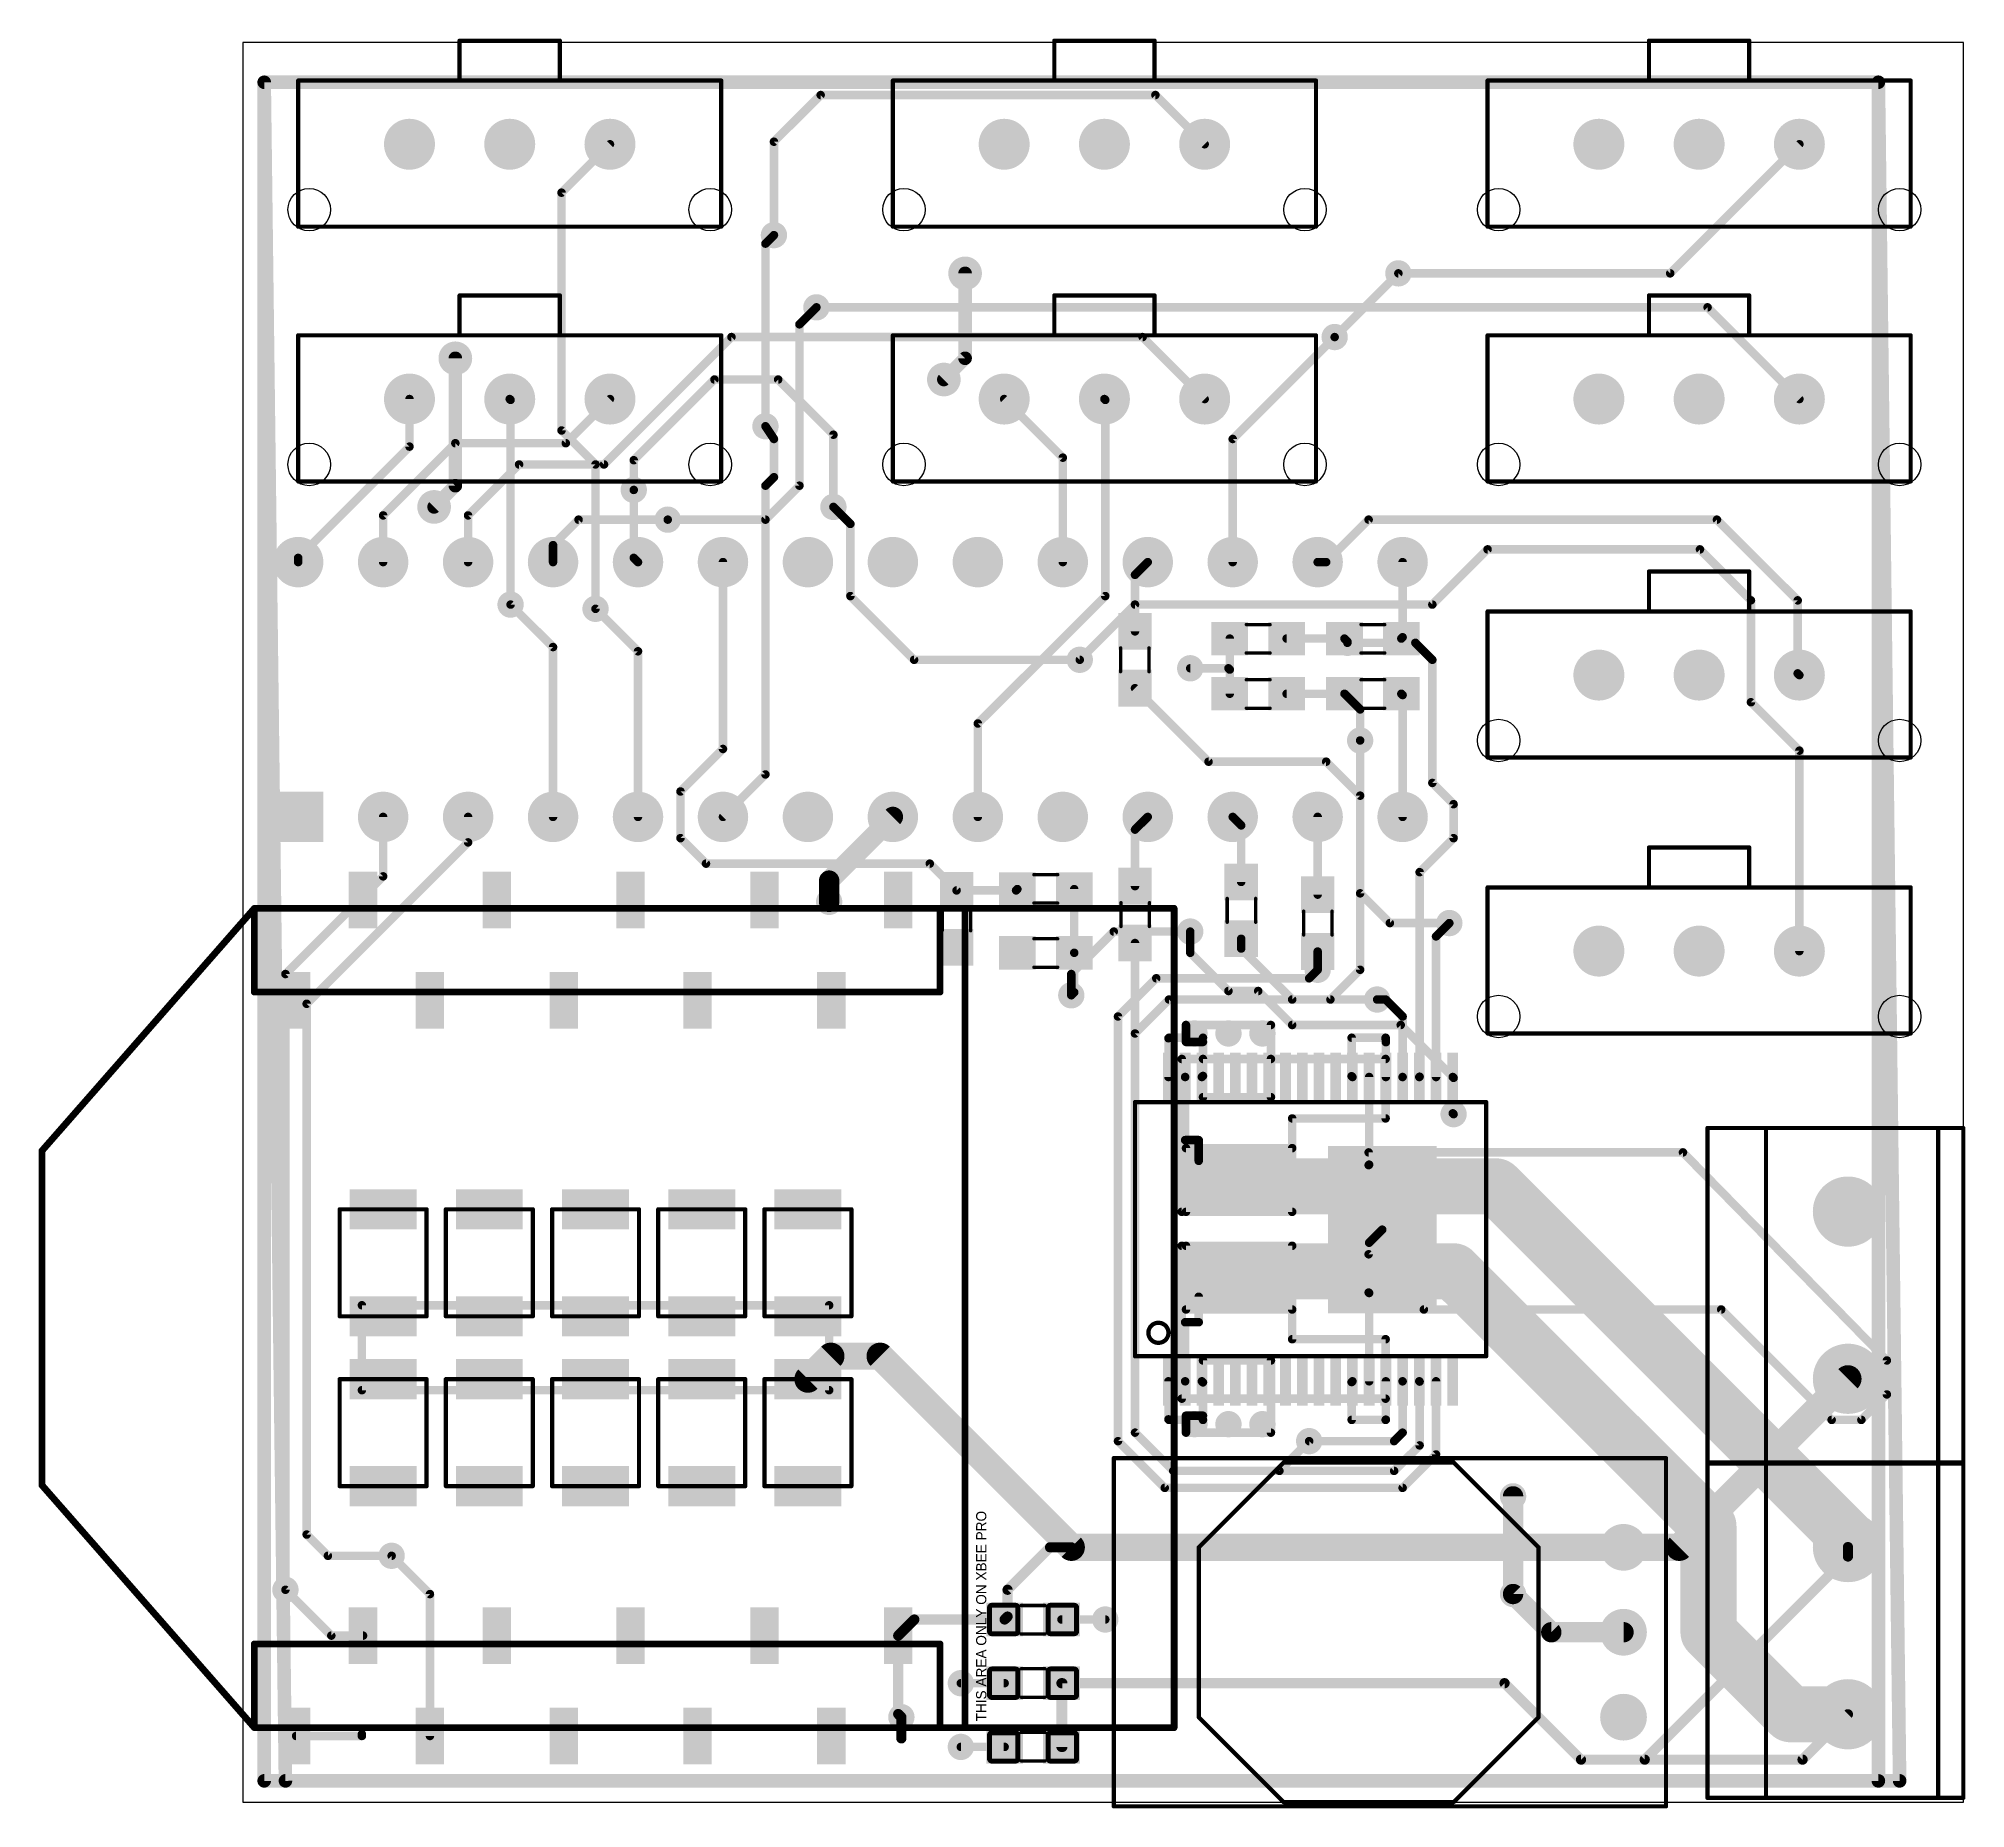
# Model space of a CAD drawing. Extents: x -0.24 to 2.03, y -0.01 to 2.08.
import ezdxf

# ---------------------------------------------------------------- set-up
doc = ezdxf.new("R2010")
doc.units = 0
for name, color, linetype in [('1', 22, 'CONTINUOUS'), ('16', 175, 'CONTINUOUS'), ('17', 82, 'CONTINUOUS'), ('18', 82, 'CONTINUOUS'), ('20', 7, 'CONTINUOUS'), ('51', 253, 'CONTINUOUS'), ('52', 253, 'CONTINUOUS')]:
    doc.layers.add(name, color=color, linetype=linetype)

msp = doc.modelspace()

# ---------------------------------------------------------------- texts
at = {"layer": '51'}
msp.add_text('THIS AREA ONLY ON XBEE PRO', height=0.012, rotation=90, dxfattribs=at).set_placement((0.875, 0.095))

# ---------------------------------------------------------------- blocks, each defined once
blk = doc.blocks.new('RECT')
blk.add_solid([(-0.5, -0.5), (0.5, -0.5), (-0.5, 0.5), (0.5, 0.5)])
blk = doc.blocks.new('RECT160000X160000R30')
at = {"const_width": 0.005906}
blk.add_lwpolyline([(0.016732, -0.01378), (0.016732, 0.01378, 0.414214), (0.01378, 0.016732), (-0.01378, 0.016732, 0.414214), (-0.016732, 0.01378), (-0.016732, -0.01378, 0.414214), (-0.01378, -0.016732), (0.01378, -0.016732, 0.414214)], format="xyb", close=True, dxfattribs=at)
blk.add_solid([(-0.01478, -0.01478), (0.01478, -0.01478), (-0.01478, 0.01478), (0.01478, 0.01478)])
blk = doc.blocks.new('ROUNDP')
at = {"const_width": 0.5}
blk.add_lwpolyline([(0, -0.25, 1), (0, 0.25, 1), (0, -0.25)], format="xyb", dxfattribs=at)
blk = doc.blocks.new('SQUAREP')
blk.add_solid([(-0.5, -0.5), (0.5, -0.5), (-0.5, 0.5), (0.5, 0.5)])
blk = doc.blocks.new('ROUNDV')
at = {"const_width": 0.5}
blk.add_lwpolyline([(0, -0.25, 1), (0, 0.25, 1), (0, -0.25)], format="xyb", dxfattribs=at)

# ---------------------------------------------------------------- linework, layer by layer
at = {"layer": '1'}
for points, const_width in [([(0.025, 2.025), (0.05, 0.025)], 0.016), ([(1.925, 2.025), (0.025, 2.025)], 0.016), ([(1.95, 0.025), (1.925, 2.025)], 0.016), ([(0.625, 1.955), (0.68, 2.01)], 0.01), ([(0.68, 2.01), (1.074, 2.01)], 0.01), ([(1.074, 2.01), (1.132, 1.952)], 0.01), ([(0.625, 1.845), (0.625, 1.955)], 0.01), ([(1.68, 1.8), (1.832, 1.952)], 0.01), ([(1.36, 1.8), (1.68, 1.8)], 0.01), ([(0.675, 1.76), (1.724, 1.76)], 0.01), ([(1.724, 1.76), (1.832, 1.652)], 0.01), ([(0.425, 1.575), (0.575, 1.725)], 0.01), ([(0.575, 1.725), (1.059, 1.725)], 0.01), ([(1.059, 1.725), (1.132, 1.652)], 0.01), ([(1.165, 1.605), (1.285, 1.725)], 0.01), ([(0.555, 1.675), (0.46, 1.58)], 0.01), ([(0.63, 1.675), (0.555, 1.675)], 0.01), ([(0.695, 1.61), (0.63, 1.675)], 0.01), ([(0.196, 1.596), (0.196, 1.652)], 0.01), ([(0.38, 1.6), (0.432, 1.652)], 0.01), ([(1.015, 1.651), (1.014, 1.652)], 0.01), ([(1.015, 1.42), (1.015, 1.651)], 0.01), ([(0.625, 1.605), (0.615, 1.62)], 0.01), ([(0.695, 1.525), (0.695, 1.61)], 0.01), ([(0.065, 1.465), (0.196, 1.596)], 0.01), ([(0.165, 1.515), (0.25, 1.6)], 0.01), ([(0.25, 1.6), (0.38, 1.6)], 0.01), ([(0.625, 1.56), (0.625, 1.605)], 0.01), ([(1.165, 1.46), (1.165, 1.605)], 0.01), ([(0.265, 1.515), (0.325, 1.575)], 0.01), ([(0.325, 1.575), (0.425, 1.575)], 0.01), ([(0.46, 1.545), (0.46, 1.58)], 0.01), ([(0.615, 1.55), (0.625, 1.56)], 0.01), ([(0.615, 1.21), (0.615, 1.55)], 0.01), ([(0.165, 1.46), (0.165, 1.515)], 0.01), ([(0.265, 1.46), (0.265, 1.515)], 0.01), ([(0.365, 1.48), (0.395, 1.51)], 0.01), ([(0.395, 1.51), (0.5, 1.51)], 0.01), ([(1.275, 1.46), (1.325, 1.51)], 0.01), ([(1.325, 1.51), (1.735, 1.51)], 0.01), ([(1.735, 1.51), (1.83, 1.415)], 0.01), ([(0.365, 1.46), (0.365, 1.48)], 0.01), ([(1.465, 1.475), (1.4, 1.41)], 0.01), ([(1.715, 1.475), (1.465, 1.475)], 0.01), ([(1.775, 1.415), (1.715, 1.475)], 0.01), ([(0.065, 1.465), (0.065, 1.46)], 0.01), ([(1.265, 1.46), (1.275, 1.46)], 0.01), ([(0.365, 1.36), (0.315, 1.41)], 0.01), ([(0.465, 1.355), (0.415, 1.405)], 0.01), ([(0.865, 1.27), (1.015, 1.42)], 0.01), ([(1.05, 1.41), (0.985, 1.345)], 0.01), ([(1.4, 1.41), (1.05, 1.41)], 0.01), ([(1.775, 1.295), (1.775, 1.415)], 0.01), ([(1.83, 1.415), (1.83, 1.329)], 0.01), ([(0.365, 1.16), (0.365, 1.36)], 0.01), ([(1.3, 1.365), (1.38, 1.365)], 0.01), ([(1.38, 1.365), (1.4, 1.345)], 0.01), ([(0.465, 1.16), (0.465, 1.355)], 0.01), ([(1.4, 1.345), (1.4, 1.2)], 0.01), ([(1.83, 1.329), (1.832, 1.327)], 0.01), ([(1.832, 1.238), (1.775, 1.295)], 0.01), ([(0.865, 1.16), (0.865, 1.27)], 0.01), ([(1.315, 1.25), (1.315, 0.98)], 0.01), ([(1.832, 1.002), (1.832, 1.238)], 0.01), ([(0.565, 1.16), (0.615, 1.21)], 0.01), ([(1.4, 1.2), (1.425, 1.175)], 0.01), ([(1.425, 1.175), (1.425, 1.135)], 0.01), ([(0.69, 1.085), (0.765, 1.16)], 0.024), ([(1.425, 1.135), (1.385, 1.095)], 0.01), ([(0.69, 1.06), (0.69, 1.085)], 0.024), ([(1.385, 1.095), (1.385, 0.854094)], 0.01), ([(0.975, 0.975), (1.025, 1.025)], 0.01), ([(1.025, 1.025), (1.115, 1.025)], 0.01), ([(1.42, 1.035), (1.404331, 1.019331)], 0.01), ([(1.404331, 1.019331), (1.404331, 0.85374)], 0.01), ([(0.975, 0.95), (0.975, 0.975)], 0.01), ([(1.255, 0.97), (1.265, 0.98)], 0.01), ([(1.315, 0.98), (1.28, 0.945)], 0.01), ([(1.03, 0.925), (1.075, 0.97)], 0.01), ([(1.075, 0.97), (1.255, 0.97)], 0.01), ([(1.03, 0.425), (1.03, 0.925)], 0.01), ([(1.09, 0.945), (1.05, 0.905)], 0.01), ([(1.28, 0.945), (1.09, 0.945)], 0.01), ([(1.335, 0.945), (1.345, 0.945)], 0.01), ([(1.345, 0.945), (1.365, 0.925)], 0.01), ([(1.365, 0.925), (1.365, 0.85378)], 0.01), ([(1.05, 0.905), (1.05, 0.435)], 0.01), ([(1.21, 0.915), (1.11, 0.915)], 0.01), ([(1.11, 0.915), (1.11, 0.895)], 0.01), ([(1.21, 0.83), (1.21, 0.915)], 0.01), ([(1.08937, 0.89937), (1.09, 0.9)], 0.01), ([(1.08937, 0.85374), (1.08937, 0.89937)], 0.01), ([(1.09, 0.9), (1.13, 0.9)], 0.01), ([(1.11, 0.895), (1.13, 0.895)], 0.01), ([(1.13, 0.9), (1.13, 0.855)], 0.01), ([(1.13, 0.895), (1.13, 0.83)], 0.01), ([(1.345, 0.9), (1.305, 0.9)], 0.01), ([(1.305, 0.9), (1.305, 0.854646)], 0.01), ([(1.345276, 0.894724), (1.345, 0.9)], 0.01), ([(1.345276, 0.85374), (1.345276, 0.894724)], 0.01), ([(1.105, 0.695), (1.105, 0.875)], 0.01), ([(1.105, 0.875), (1.345, 0.875)], 0.01), ([(1.13, 0.83), (1.13, 0.875)], 0.01), ([(1.13, 0.875), (1.21, 0.875)], 0.01), ([(1.21, 0.875), (1.21, 0.83)], 0.01), ([(1.345, 0.875), (1.345, 0.805)], 0.01), ([(1.109055, 0.85374), (1.109, 0.85374)], 0.01), ([(1.109, 0.85374), (1.109, 0.7795)], 0.01), ([(1.13, 0.855), (1.12874, 0.85374)], 0.01), ([(1.305, 0.854646), (1.305906, 0.85374)], 0.01), ([(1.325591, 0.85374), (1.325591, 0.750591)], 0.01), ([(1.365, 0.85378), (1.364961, 0.85374)], 0.01), ([(1.385, 0.854094), (1.384646, 0.85374)], 0.01), ([(1.425, 0.852756), (1.424016, 0.85374)], 0.01), ([(1.425, 0.81), (1.425, 0.852756)], 0.01), ([(1.21, 0.83), (1.13, 0.83)], 0.01), ([(1.13, 0.83), (1.21, 0.83)], 0.01), ([(1.345, 0.805), (1.235, 0.805)], 0.01), ([(1.235, 0.805), (1.235, 0.695)], 0.01), ([(1.109, 0.7795), (1.125, 0.7795)], 0.01), ([(1.125, 0.7795), (1.125, 0.755)], 0.01), ([(1.325, 0.765), (1.695, 0.765)], 0.01), ([(1.325, 0.645), (1.325, 0.765)], 0.01), ([(1.325591, 0.750591), (1.325, 0.75)], 0.01), ([(1.695, 0.765), (1.935, 0.52)], 0.01), ([(1.235, 0.695), (1.105, 0.695)], 0.01), ([(1.235, 0.655), (1.105, 0.655)], 0.01), ([(1.105, 0.655), (1.105, 0.475)], 0.01), ([(1.235, 0.545), (1.235, 0.655)], 0.01), ([(1.325591, 0.658591), (1.341, 0.674)], 0.01), ([(1.325591, 0.599409), (1.325591, 0.658591)], 0.01), ([(1.39, 0.58), (1.325, 0.645)], 0.01), ([(1.125, 0.565), (1.125, 0.595)], 0.01), ([(1.325591, 0.599409), (1.325, 0.6)], 0.01), ([(1.325591, 0.495472), (1.325591, 0.599409)], 0.01), ([(1.109, 0.495472), (1.109, 0.565)], 0.01), ([(1.109, 0.565), (1.125, 0.565)], 0.01), ([(1.74, 0.58), (1.39, 0.58)], 0.01), ([(1.87, 0.45), (1.74, 0.58)], 0.01), ([(1.345, 0.545), (1.235, 0.545)], 0.01), ([(1.345, 0.475), (1.345, 0.545)], 0.01), ([(1.13, 0.455), (1.13, 0.52)], 0.01), ([(1.13, 0.52), (1.21, 0.52)], 0.01), ([(1.21, 0.52), (1.21, 0.435)], 0.01), ([(1.935, 0.52), (1.935, 0.48)], 0.01), ([(1.08937, 0.495472), (1.08937, 0.45063)], 0.01), ([(1.109055, 0.495472), (1.109, 0.495472)], 0.01), ([(1.13, 0.494213), (1.12874, 0.495472)], 0.01), ([(1.13, 0.45), (1.13, 0.494213)], 0.01), ([(1.305, 0.494567), (1.305906, 0.495472)], 0.01), ([(1.305, 0.45), (1.305, 0.494567)], 0.01), ([(1.345276, 0.495472), (1.345276, 0.450276)], 0.01), ([(1.365, 0.495433), (1.364961, 0.495472)], 0.01), ([(1.365, 0.435), (1.365, 0.495433)], 0.01), ([(1.385, 0.495118), (1.384646, 0.495472)], 0.01), ([(1.385, 0.42), (1.385, 0.495118)], 0.01), ([(1.404331, 0.495472), (1.404331, 0.409331)], 0.01), ([(1.889173, 0.498425), (1.690748, 0.3)], 0.032), ([(1.105, 0.475), (1.345, 0.475)], 0.01), ([(1.935, 0.48), (1.905, 0.45)], 0.01), ([(1.08937, 0.45063), (1.09, 0.45)], 0.01), ([(1.09, 0.45), (1.13, 0.45)], 0.01), ([(1.11, 0.435), (1.11, 0.455)], 0.01), ([(1.11, 0.455), (1.13, 0.455)], 0.01), ([(1.345, 0.45), (1.305, 0.45)], 0.01), ([(1.345276, 0.450276), (1.345, 0.45)], 0.01), ([(1.905, 0.45), (1.87, 0.45)], 0.01), ([(1.05, 0.435), (1.095, 0.39)], 0.01), ([(1.21, 0.435), (1.11, 0.435)], 0.01), ([(1.355, 0.425), (1.365, 0.435)], 0.01), ([(1.085, 0.37), (1.03, 0.425)], 0.01), ([(1.255, 0.425), (1.355, 0.425)], 0.01), ([(1.355, 0.39), (1.385, 0.42)], 0.01), ([(1.404331, 0.409331), (1.365, 0.37)], 0.01), ([(1.095, 0.39), (1.355, 0.39)], 0.01), ([(1.365, 0.37), (1.085, 0.37)], 0.01), ([(1.495, 0.245), (1.495, 0.36)], 0.024), ([(0.220079, 0.244921), (0.175, 0.29)], 0.01), ([(1.690748, 0.3), (1.625, 0.3)], 0.032), ([(1.65, 0.05), (1.889173, 0.289173)], 0.012), ([(1.889173, 0.289173), (1.889173, 0.300276)], 0.012), ([(0.104016, 0.195984), (0.05, 0.25)], 0.01), ([(0.220079, 0.077874), (0.220079, 0.244921)], 0.01), ([(0.790276, 0.215), (0.77126, 0.195984)], 0.012), ([(0.895472, 0.215), (0.790276, 0.215)], 0.012), ([(0.964528, 0.215), (1.015, 0.215)], 0.01), ([(0.141339, 0.195984), (0.104016, 0.195984)], 0.01), ([(0.77126, 0.195984), (0.77126, 0.10374)], 0.012), ([(0.845, 0.14), (0.895472, 0.14)], 0.01), ([(0.964528, 0.14), (0.964528, 0.065)], 0.012), ([(0.964528, 0.14), (1.485, 0.14)], 0.012), ([(1.485, 0.14), (1.575, 0.05)], 0.012), ([(0.77126, 0.10374), (0.775, 0.1)], 0.012), ([(0.062598, 0.077874), (0.14, 0.077874)], 0.01), ([(0.14, 0.077874), (0.14, 0.08)], 0.01), ([(0.845, 0.065), (0.895472, 0.065)], 0.01), ([(1.575, 0.05), (1.65, 0.05)], 0.012), ([(0.05, 0.025), (1.95, 0.025)], 0.016)]:
    msp.add_lwpolyline(points, dxfattribs=dict(at, const_width=const_width))
for points, const_width in [([(0.029, 2.02505, 1), (0.021, 2.02495)], 0.008), ([(0.025, 2.029, 1), (0.025, 2.021)], 0.008), ([(1.929, 2.02505, 1), (1.921, 2.02495)], 0.008), ([(1.925, 2.021, 1), (1.925, 2.029)], 0.008), ([(0.68, 2.0125, 1), (0.68, 2.0075)], 0.005), ([(0.681768, 2.008232, 1), (0.678232, 2.011768)], 0.005), ([(1.075768, 2.011768, 1), (1.072232, 2.008232)], 0.005), ([(1.074, 2.0075, 1), (1.074, 2.0125)], 0.005), ([(0.6275, 1.955, 1), (0.6225, 1.955)], 0.005), ([(0.623232, 1.956768, 1), (0.626768, 1.953232)], 0.005), ([(1.130232, 1.950232, 1), (1.133768, 1.953768)], 0.005), ([(1.833768, 1.950232, 1), (1.830232, 1.953768)], 0.005), ([(0.6225, 1.845, 1), (0.6275, 1.845)], 0.005), ([(1.36, 1.8025, 1), (1.36, 1.7975)], 0.005), ([(1.678232, 1.801768, 1), (1.681768, 1.798232)], 0.005), ([(1.68, 1.7975, 1), (1.68, 1.8025)], 0.005), ([(0.675, 1.7625, 1), (0.675, 1.7575)], 0.005), ([(1.725768, 1.761768, 1), (1.722232, 1.758232)], 0.005), ([(1.724, 1.7575, 1), (1.724, 1.7625)], 0.005), ([(0.575, 1.7275, 1), (0.575, 1.7225)], 0.005), ([(0.576768, 1.723232, 1), (0.573232, 1.726768)], 0.005), ([(1.060768, 1.726768, 1), (1.057232, 1.723232)], 0.005), ([(1.059, 1.7225, 1), (1.059, 1.7275)], 0.005), ([(1.286768, 1.723232, 1), (1.283232, 1.726768)], 0.005), ([(0.555, 1.6775, 1), (0.555, 1.6725)], 0.005), ([(0.556768, 1.673232, 1), (0.553232, 1.676768)], 0.005), ([(0.631768, 1.676768, 1), (0.628232, 1.673232)], 0.005), ([(0.63, 1.6725, 1), (0.63, 1.6775)], 0.005), ([(0.1985, 1.652, 1), (0.1935, 1.652)], 0.005), ([(0.433768, 1.650232, 1), (0.430232, 1.653768)], 0.005), ([(1.015768, 1.653768, 1), (1.012232, 1.650232)], 0.005), ([(1.0175, 1.651, 1), (1.0125, 1.651)], 0.005), ([(1.130232, 1.650232, 1), (1.133768, 1.653768)], 0.005), ([(1.830232, 1.650232, 1), (1.833768, 1.653768)], 0.005), ([(1.013232, 1.649232, 1), (1.016768, 1.652768)], 0.005), ([(0.61708, 1.621387, 1), (0.61292, 1.618613)], 0.005), ([(0.6975, 1.61, 1), (0.6925, 1.61)], 0.005), ([(0.693232, 1.608232, 1), (0.696768, 1.611768)], 0.005), ([(0.1935, 1.596, 1), (0.1985, 1.596)], 0.005), ([(0.197768, 1.594232, 1), (0.194232, 1.597768)], 0.005), ([(0.25, 1.6025, 1), (0.25, 1.5975)], 0.005), ([(0.251768, 1.598232, 1), (0.248232, 1.601768)], 0.005), ([(0.378232, 1.601768, 1), (0.381768, 1.598232)], 0.005), ([(0.38, 1.5975, 1), (0.38, 1.6025)], 0.005), ([(0.6275, 1.605, 1), (0.6225, 1.605)], 0.005), ([(0.62292, 1.603613, 1), (0.62708, 1.606387)], 0.005), ([(1.1675, 1.605, 1), (1.1625, 1.605)], 0.005), ([(1.163232, 1.606768, 1), (1.166768, 1.603232)], 0.005), ([(0.325, 1.5775, 1), (0.325, 1.5725)], 0.005), ([(0.326768, 1.573232, 1), (0.323232, 1.576768)], 0.005), ([(0.423232, 1.576768, 1), (0.426768, 1.573232)], 0.005), ([(0.425, 1.5725, 1), (0.425, 1.5775)], 0.005), ([(0.4625, 1.58, 1), (0.4575, 1.58)], 0.005), ([(0.458232, 1.581768, 1), (0.461768, 1.578232)], 0.005), ([(0.626768, 1.558232, 1), (0.623232, 1.561768)], 0.005), ([(0.4575, 1.545, 1), (0.4625, 1.545)], 0.005), ([(0.6175, 1.55, 1), (0.6125, 1.55)], 0.005), ([(0.613232, 1.551768, 1), (0.616768, 1.548232)], 0.005), ([(0.6225, 1.56, 1), (0.6275, 1.56)], 0.005), ([(0.1675, 1.515, 1), (0.1625, 1.515)], 0.005), ([(0.2675, 1.515, 1), (0.2625, 1.515)], 0.005), ([(0.6925, 1.525, 1), (0.6975, 1.525)], 0.005), ([(0.163232, 1.516768, 1), (0.166768, 1.513232)], 0.005), ([(0.263232, 1.516768, 1), (0.266768, 1.513232)], 0.005), ([(0.395, 1.5125, 1), (0.395, 1.5075)], 0.005), ([(0.396768, 1.508232, 1), (0.393232, 1.511768)], 0.005), ([(0.5, 1.5075, 1), (0.5, 1.5125)], 0.005), ([(1.325, 1.5125, 1), (1.325, 1.5075)], 0.005), ([(1.326768, 1.508232, 1), (1.323232, 1.511768)], 0.005), ([(1.736768, 1.511768, 1), (1.733232, 1.508232)], 0.005), ([(1.735, 1.5075, 1), (1.735, 1.5125)], 0.005), ([(0.3675, 1.48, 1), (0.3625, 1.48)], 0.005), ([(0.363232, 1.481768, 1), (0.366768, 1.478232)], 0.005), ([(1.465, 1.4775, 1), (1.465, 1.4725)], 0.005), ([(1.466768, 1.473232, 1), (1.463232, 1.476768)], 0.005), ([(1.716768, 1.476768, 1), (1.713232, 1.473232)], 0.005), ([(1.715, 1.4725, 1), (1.715, 1.4775)], 0.005), ([(0.0675, 1.465, 1), (0.0625, 1.465)], 0.005), ([(0.063232, 1.466768, 1), (0.066768, 1.463232)], 0.005), ([(0.0625, 1.46, 1), (0.0675, 1.46)], 0.005), ([(0.1625, 1.46, 1), (0.1675, 1.46)], 0.005), ([(0.2625, 1.46, 1), (0.2675, 1.46)], 0.005), ([(0.3625, 1.46, 1), (0.3675, 1.46)], 0.005), ([(1.1625, 1.46, 1), (1.1675, 1.46)], 0.005), ([(1.265, 1.4625, 1), (1.265, 1.4575)], 0.005), ([(1.273232, 1.461768, 1), (1.276768, 1.458232)], 0.005), ([(1.275, 1.4575, 1), (1.275, 1.4625)], 0.005), ([(0.316768, 1.411768, 1), (0.313232, 1.408232)], 0.005), ([(0.416768, 1.406768, 1), (0.413232, 1.403232)], 0.005), ([(1.0125, 1.42, 1), (1.0175, 1.42)], 0.005), ([(1.016768, 1.418232, 1), (1.013232, 1.421768)], 0.005), ([(1.05, 1.4125, 1), (1.05, 1.4075)], 0.005), ([(1.051768, 1.408232, 1), (1.048232, 1.411768)], 0.005), ([(1.398232, 1.411768, 1), (1.401768, 1.408232)], 0.005), ([(1.4, 1.4075, 1), (1.4, 1.4125)], 0.005), ([(1.7775, 1.415, 1), (1.7725, 1.415)], 0.005), ([(1.773232, 1.413232, 1), (1.776768, 1.416768)], 0.005), ([(1.8325, 1.415, 1), (1.8275, 1.415)], 0.005), ([(1.828232, 1.413232, 1), (1.831768, 1.416768)], 0.005), ([(0.3675, 1.36, 1), (0.3625, 1.36)], 0.005), ([(0.363232, 1.358232, 1), (0.366768, 1.361768)], 0.005), ([(1.3, 1.3675, 1), (1.3, 1.3625)], 0.005), ([(1.381768, 1.366768, 1), (1.378232, 1.363232)], 0.005), ([(1.38, 1.3625, 1), (1.38, 1.3675)], 0.005), ([(0.4675, 1.355, 1), (0.4625, 1.355)], 0.005), ([(0.463232, 1.353232, 1), (0.466768, 1.356768)], 0.005), ([(0.983232, 1.346768, 1), (0.986768, 1.343232)], 0.005), ([(1.4025, 1.345, 1), (1.3975, 1.345)], 0.005), ([(1.398232, 1.343232, 1), (1.401768, 1.346768)], 0.005), ([(1.831768, 1.330768, 1), (1.828232, 1.327232)], 0.005), ([(1.8275, 1.329, 1), (1.8325, 1.329)], 0.005), ([(1.830232, 1.325232, 1), (1.833768, 1.328768)], 0.005), ([(1.776768, 1.296768, 1), (1.773232, 1.293232)], 0.005), ([(1.7725, 1.295, 1), (1.7775, 1.295)], 0.005), ([(0.8675, 1.27, 1), (0.8625, 1.27)], 0.005), ([(0.863232, 1.271768, 1), (0.866768, 1.268232)], 0.005), ([(1.3175, 1.25, 1), (1.3125, 1.25)], 0.005), ([(1.8345, 1.238, 1), (1.8295, 1.238)], 0.005), ([(1.830232, 1.236232, 1), (1.833768, 1.239768)], 0.005), ([(0.6125, 1.21, 1), (0.6175, 1.21)], 0.005), ([(0.616768, 1.208232, 1), (0.613232, 1.211768)], 0.005), ([(1.401768, 1.201768, 1), (1.398232, 1.198232)], 0.005), ([(1.3975, 1.2, 1), (1.4025, 1.2)], 0.005), ([(1.4275, 1.175, 1), (1.4225, 1.175)], 0.005), ([(0.3625, 1.16, 1), (0.3675, 1.16)], 0.005), ([(0.4625, 1.16, 1), (0.4675, 1.16)], 0.005), ([(0.563232, 1.161768, 1), (0.566768, 1.158232)], 0.005), ([(0.769243, 1.155757, 1), (0.760757, 1.164243)], 0.012), ([(0.8625, 1.16, 1), (0.8675, 1.16)], 0.005), ([(1.423232, 1.173232, 1), (1.426768, 1.176768)], 0.005), ([(1.4225, 1.135, 1), (1.4275, 1.135)], 0.005), ([(1.426768, 1.133232, 1), (1.423232, 1.136768)], 0.005), ([(0.685757, 1.089243, 1), (0.694243, 1.080757)], 0.012), ([(0.696, 1.085, 1), (0.684, 1.085)], 0.012), ([(1.3875, 1.095, 1), (1.3825, 1.095)], 0.005), ([(1.383232, 1.096768, 1), (1.386768, 1.093232)], 0.005), ([(0.684, 1.06, 1), (0.696, 1.06)], 0.012), ([(1.025, 1.0275, 1), (1.025, 1.0225)], 0.005), ([(1.026768, 1.023232, 1), (1.023232, 1.026768)], 0.005), ([(1.115, 1.0225, 1), (1.115, 1.0275)], 0.005), ([(1.406831, 1.019331, 1), (1.401831, 1.019331)], 0.005), ([(1.402563, 1.021098, 1), (1.406098, 1.017563)], 0.005), ([(1.421768, 1.033232, 1), (1.418232, 1.036768)], 0.005), ([(1.8295, 1.002, 1), (1.8345, 1.002)], 0.005), ([(0.9775, 0.975, 1), (0.9725, 0.975)], 0.005), ([(0.973232, 0.976768, 1), (0.976768, 0.973232)], 0.005), ([(1.266768, 0.978232, 1), (1.263232, 0.981768)], 0.005), ([(1.3125, 0.98, 1), (1.3175, 0.98)], 0.005), ([(1.316768, 0.978232, 1), (1.313232, 0.981768)], 0.005), ([(1.075, 0.9725, 1), (1.075, 0.9675)], 0.005), ([(1.076768, 0.968232, 1), (1.073232, 0.971768)], 0.005), ([(1.253232, 0.971768, 1), (1.256768, 0.968232)], 0.005), ([(1.255, 0.9675, 1), (1.255, 0.9725)], 0.005), ([(0.9725, 0.95, 1), (0.9775, 0.95)], 0.005), ([(1.0325, 0.925, 1), (1.0275, 0.925)], 0.005), ([(1.09, 0.9475, 1), (1.09, 0.9425)], 0.005), ([(1.091768, 0.943232, 1), (1.088232, 0.946768)], 0.005), ([(1.278232, 0.946768, 1), (1.281768, 0.943232)], 0.005), ([(1.28, 0.9425, 1), (1.28, 0.9475)], 0.005), ([(1.335, 0.9475, 1), (1.335, 0.9425)], 0.005), ([(1.346768, 0.946768, 1), (1.343232, 0.943232)], 0.005), ([(1.345, 0.9425, 1), (1.345, 0.9475)], 0.005), ([(1.3675, 0.925, 1), (1.3625, 0.925)], 0.005), ([(1.028232, 0.926768, 1), (1.031768, 0.923232)], 0.005), ([(1.0525, 0.905, 1), (1.0475, 0.905)], 0.005), ([(1.048232, 0.906768, 1), (1.051768, 0.903232)], 0.005), ([(1.11, 0.9175, 1), (1.11, 0.9125)], 0.005), ([(1.1125, 0.915, 1), (1.1075, 0.915)], 0.005), ([(1.2125, 0.915, 1), (1.2075, 0.915)], 0.005), ([(1.21, 0.9125, 1), (1.21, 0.9175)], 0.005), ([(1.363232, 0.923232, 1), (1.366768, 0.926768)], 0.005), ([(1.09187, 0.89937, 1), (1.08687, 0.89937)], 0.005), ([(1.087602, 0.901138, 1), (1.091138, 0.897602)], 0.005), ([(1.09, 0.9025, 1), (1.09, 0.8975)], 0.005), ([(1.091768, 0.898232, 1), (1.088232, 0.901768)], 0.005), ([(1.11, 0.8975, 1), (1.11, 0.8925)], 0.005), ([(1.1075, 0.895, 1), (1.1125, 0.895)], 0.005), ([(1.1325, 0.9, 1), (1.1275, 0.9)], 0.005), ([(1.1325, 0.895, 1), (1.1275, 0.895)], 0.005), ([(1.13, 0.8975, 1), (1.13, 0.9025)], 0.005), ([(1.13, 0.8925, 1), (1.13, 0.8975)], 0.005), ([(1.305, 0.9025, 1), (1.305, 0.8975)], 0.005), ([(1.3075, 0.9, 1), (1.3025, 0.9)], 0.005), ([(1.347497, 0.90013, 1), (1.342503, 0.89987)], 0.005), ([(1.347776, 0.894724, 1), (1.342776, 0.894724)], 0.005), ([(1.342779, 0.894594, 1), (1.347772, 0.894855)], 0.005), ([(1.345, 0.8975, 1), (1.345, 0.9025)], 0.005), ([(1.1075, 0.875, 1), (1.1025, 0.875)], 0.005), ([(1.105, 0.8775, 1), (1.105, 0.8725)], 0.005), ([(1.1325, 0.875, 1), (1.1275, 0.875)], 0.005), ([(1.13, 0.8775, 1), (1.13, 0.8725)], 0.005), ([(1.2125, 0.875, 1), (1.2075, 0.875)], 0.005), ([(1.21, 0.8725, 1), (1.21, 0.8775)], 0.005), ([(1.3475, 0.875, 1), (1.3425, 0.875)], 0.005), ([(1.345, 0.8725, 1), (1.345, 0.8775)], 0.005), ([(1.08687, 0.85374, 1), (1.09187, 0.85374)], 0.005), ([(1.109, 0.85624, 1), (1.109, 0.85124)], 0.005), ([(1.1115, 0.85374, 1), (1.1065, 0.85374)], 0.005), ([(1.109055, 0.85124, 1), (1.109055, 0.85624)], 0.005), ([(1.126972, 0.855508, 1), (1.130508, 0.851972)], 0.005), ([(1.1275, 0.855, 1), (1.1325, 0.855)], 0.005), ([(1.131768, 0.853232, 1), (1.128232, 0.856768)], 0.005), ([(1.306768, 0.856413, 1), (1.303232, 0.852878)], 0.005), ([(1.3025, 0.854646, 1), (1.3075, 0.854646)], 0.005), ([(1.304138, 0.851972, 1), (1.307673, 0.855508)], 0.005), ([(1.328091, 0.85374, 1), (1.323091, 0.85374)], 0.005), ([(1.342776, 0.85374, 1), (1.347776, 0.85374)], 0.005), ([(1.363193, 0.855508, 1), (1.366728, 0.851972)], 0.005), ([(1.3625, 0.85378, 1), (1.3675, 0.85378)], 0.005), ([(1.366768, 0.852012, 1), (1.363232, 0.855547)], 0.005), ([(1.382878, 0.855508, 1), (1.386413, 0.851972)], 0.005), ([(1.3825, 0.854094, 1), (1.3875, 0.854094)], 0.005), ([(1.386768, 0.852327, 1), (1.383232, 0.855862)], 0.005), ([(1.401831, 0.85374, 1), (1.406831, 0.85374)], 0.005), ([(1.425784, 0.855508, 1), (1.422248, 0.851972)], 0.005), ([(1.4275, 0.852756, 1), (1.4225, 0.852756)], 0.005), ([(1.423232, 0.850988, 1), (1.426768, 0.854524)], 0.005), ([(1.13, 0.8325, 1), (1.13, 0.8275)], 0.005), ([(1.13, 0.8325, 1), (1.13, 0.8275)], 0.005), ([(1.1275, 0.83, 1), (1.1325, 0.83)], 0.005), ([(1.1275, 0.83, 1), (1.1325, 0.83)], 0.005), ([(1.2075, 0.83, 1), (1.2125, 0.83)], 0.005), ([(1.2075, 0.83, 1), (1.2125, 0.83)], 0.005), ([(1.21, 0.8275, 1), (1.21, 0.8325)], 0.005), ([(1.21, 0.8275, 1), (1.21, 0.8325)], 0.005), ([(1.235, 0.8075, 1), (1.235, 0.8025)], 0.005), ([(1.2375, 0.805, 1), (1.2325, 0.805)], 0.005), ([(1.3425, 0.805, 1), (1.3475, 0.805)], 0.005), ([(1.345, 0.8025, 1), (1.345, 0.8075)], 0.005), ([(1.4225, 0.81, 1), (1.4275, 0.81)], 0.005), ([(1.109, 0.782, 1), (1.109, 0.777)], 0.005), ([(1.1065, 0.7795, 1), (1.1115, 0.7795)], 0.005), ([(1.1275, 0.7795, 1), (1.1225, 0.7795)], 0.005), ([(1.125, 0.777, 1), (1.125, 0.782)], 0.005), ([(1.1225, 0.755, 1), (1.1275, 0.755)], 0.005), ([(1.325, 0.7675, 1), (1.325, 0.7625)], 0.005), ([(1.3275, 0.765, 1), (1.3225, 0.765)], 0.005), ([(1.323232, 0.751768, 1), (1.326768, 0.748232)], 0.005), ([(1.323091, 0.750591, 1), (1.328091, 0.750591)], 0.005), ([(1.327358, 0.748823, 1), (1.323823, 0.752358)], 0.005), ([(1.696786, 0.766749, 1), (1.693214, 0.763251)], 0.005), ([(1.695, 0.7625, 1), (1.695, 0.7675)], 0.005), ([(1.105, 0.6975, 1), (1.105, 0.6925)], 0.005), ([(1.1025, 0.695, 1), (1.1075, 0.695)], 0.005), ([(1.2325, 0.695, 1), (1.2375, 0.695)], 0.005), ([(1.235, 0.6925, 1), (1.235, 0.6975)], 0.005), ([(1.105, 0.6575, 1), (1.105, 0.6525)], 0.005), ([(1.1075, 0.655, 1), (1.1025, 0.655)], 0.005), ([(1.2375, 0.655, 1), (1.2325, 0.655)], 0.005), ([(1.235, 0.6525, 1), (1.235, 0.6575)], 0.005), ([(1.328091, 0.658591, 1), (1.323091, 0.658591)], 0.005), ([(1.323823, 0.660358, 1), (1.327358, 0.656823)], 0.005), ([(1.342768, 0.672232, 1), (1.339232, 0.675768)], 0.005), ([(1.326768, 0.646768, 1), (1.323232, 0.643232)], 0.005), ([(1.3225, 0.645, 1), (1.3275, 0.645)], 0.005), ([(1.1275, 0.595, 1), (1.1225, 0.595)], 0.005), ([(1.326768, 0.601768, 1), (1.323232, 0.598232)], 0.005), ([(1.328091, 0.599409, 1), (1.323091, 0.599409)], 0.005), ([(1.323091, 0.599409, 1), (1.328091, 0.599409)], 0.005), ([(1.323823, 0.597642, 1), (1.327358, 0.601177)], 0.005), ([(1.1115, 0.565, 1), (1.1065, 0.565)], 0.005), ([(1.109, 0.5675, 1), (1.109, 0.5625)], 0.005), ([(1.1225, 0.565, 1), (1.1275, 0.565)], 0.005), ([(1.125, 0.5625, 1), (1.125, 0.5675)], 0.005), ([(1.39, 0.5825, 1), (1.39, 0.5775)], 0.005), ([(1.388232, 0.578232, 1), (1.391768, 0.581768)], 0.005), ([(1.741768, 0.581768, 1), (1.738232, 0.578232)], 0.005), ([(1.74, 0.5775, 1), (1.74, 0.5825)], 0.005), ([(1.235, 0.5475, 1), (1.235, 0.5425)], 0.005), ([(1.2325, 0.545, 1), (1.2375, 0.545)], 0.005), ([(1.3475, 0.545, 1), (1.3425, 0.545)], 0.005), ([(1.345, 0.5425, 1), (1.345, 0.5475)], 0.005), ([(1.1325, 0.52, 1), (1.1275, 0.52)], 0.005), ([(1.13, 0.5225, 1), (1.13, 0.5175)], 0.005), ([(1.2125, 0.52, 1), (1.2075, 0.52)], 0.005), ([(1.21, 0.5175, 1), (1.21, 0.5225)], 0.005), ([(1.9375, 0.52, 1), (1.9325, 0.52)], 0.005), ([(1.933214, 0.518251, 1), (1.936786, 0.521749)], 0.005), ([(1.09187, 0.495472, 1), (1.08687, 0.495472)], 0.005), ([(1.109, 0.497972, 1), (1.109, 0.492972)], 0.005), ([(1.109055, 0.492972, 1), (1.109055, 0.497972)], 0.005), ([(1.130508, 0.49724, 1), (1.126972, 0.493705)], 0.005), ([(1.1325, 0.494213, 1), (1.1275, 0.494213)], 0.005), ([(1.3075, 0.494567, 1), (1.3025, 0.494567)], 0.005), ([(1.307673, 0.493705, 1), (1.304138, 0.49724)], 0.005), ([(1.347776, 0.495472, 1), (1.342776, 0.495472)], 0.005), ([(1.366728, 0.49724, 1), (1.363193, 0.493705)], 0.005), ([(1.3675, 0.495433, 1), (1.3625, 0.495433)], 0.005), ([(1.363232, 0.493665, 1), (1.366768, 0.497201)], 0.005), ([(1.386413, 0.49724, 1), (1.382878, 0.493705)], 0.005), ([(1.3875, 0.495118, 1), (1.3825, 0.495118)], 0.005), ([(1.383232, 0.49335, 1), (1.386768, 0.496886)], 0.005), ([(1.406831, 0.495472, 1), (1.401831, 0.495472)], 0.005), ([(1.89483, 0.492768, 1), (1.883516, 0.504082)], 0.016), ([(1.105, 0.4775, 1), (1.105, 0.4725)], 0.005), ([(1.1025, 0.475, 1), (1.1075, 0.475)], 0.005), ([(1.1065, 0.495472, 1), (1.1115, 0.495472)], 0.005), ([(1.128232, 0.492445, 1), (1.131768, 0.49598)], 0.005), ([(1.303232, 0.496335, 1), (1.306768, 0.492799)], 0.005), ([(1.323091, 0.495472, 1), (1.328091, 0.495472)], 0.005), ([(1.3425, 0.475, 1), (1.3475, 0.475)], 0.005), ([(1.345, 0.4725, 1), (1.345, 0.4775)], 0.005), ([(1.9325, 0.48, 1), (1.9375, 0.48)], 0.005), ([(1.936768, 0.478232, 1), (1.933232, 0.481768)], 0.005), ([(1.091138, 0.452398, 1), (1.087602, 0.448862)], 0.005), ([(1.09, 0.4525, 1), (1.09, 0.4475)], 0.005), ([(1.088232, 0.448232, 1), (1.091768, 0.451768)], 0.005), ([(1.1125, 0.455, 1), (1.1075, 0.455)], 0.005), ([(1.11, 0.4575, 1), (1.11, 0.4525)], 0.005), ([(1.1275, 0.455, 1), (1.1325, 0.455)], 0.005), ([(1.13, 0.4525, 1), (1.13, 0.4575)], 0.005), ([(1.13, 0.4475, 1), (1.13, 0.4525)], 0.005), ([(1.305, 0.4525, 1), (1.305, 0.4475)], 0.005), ([(1.343232, 0.451768, 1), (1.346768, 0.448232)], 0.005), ([(1.347043, 0.448508, 1), (1.343508, 0.452043)], 0.005), ([(1.345, 0.4475, 1), (1.345, 0.4525)], 0.005), ([(1.87, 0.4525, 1), (1.87, 0.4475)], 0.005), ([(1.868232, 0.448232, 1), (1.871768, 0.451768)], 0.005), ([(1.903232, 0.451768, 1), (1.906768, 0.448232)], 0.005), ([(1.905, 0.4475, 1), (1.905, 0.4525)], 0.005), ([(1.051768, 0.436768, 1), (1.048232, 0.433232)], 0.005), ([(1.0475, 0.435, 1), (1.0525, 0.435)], 0.005), ([(1.08687, 0.45063, 1), (1.09187, 0.45063)], 0.005), ([(1.11, 0.4375, 1), (1.11, 0.4325)], 0.005), ([(1.1075, 0.435, 1), (1.1125, 0.435)], 0.005), ([(1.1275, 0.45, 1), (1.1325, 0.45)], 0.005), ([(1.2075, 0.435, 1), (1.2125, 0.435)], 0.005), ([(1.21, 0.4325, 1), (1.21, 0.4375)], 0.005), ([(1.3025, 0.45, 1), (1.3075, 0.45)], 0.005), ([(1.342776, 0.450276, 1), (1.347776, 0.450276)], 0.005), ([(1.3625, 0.435, 1), (1.3675, 0.435)], 0.005), ([(1.366768, 0.433232, 1), (1.363232, 0.436768)], 0.005), ([(1.031768, 0.426768, 1), (1.028232, 0.423232)], 0.005), ([(1.0275, 0.425, 1), (1.0325, 0.425)], 0.005), ([(1.255, 0.4275, 1), (1.255, 0.4225)], 0.005), ([(1.353232, 0.426768, 1), (1.356768, 0.423232)], 0.005), ([(1.355, 0.4225, 1), (1.355, 0.4275)], 0.005), ([(1.3825, 0.42, 1), (1.3875, 0.42)], 0.005), ([(1.386768, 0.418232, 1), (1.383232, 0.421768)], 0.005), ([(1.401831, 0.409331, 1), (1.406831, 0.409331)], 0.005), ([(1.406098, 0.407563, 1), (1.402563, 0.411098)], 0.005), ([(1.095, 0.3925, 1), (1.095, 0.3875)], 0.005), ([(1.093232, 0.388232, 1), (1.096768, 0.391768)], 0.005), ([(1.353232, 0.391768, 1), (1.356768, 0.388232)], 0.005), ([(1.355, 0.3875, 1), (1.355, 0.3925)], 0.005), ([(1.085, 0.3725, 1), (1.085, 0.3675)], 0.005), ([(1.083232, 0.368232, 1), (1.086768, 0.371768)], 0.005), ([(1.363232, 0.371768, 1), (1.366768, 0.368232)], 0.005), ([(1.365, 0.3675, 1), (1.365, 0.3725)], 0.005), ([(1.501, 0.36, 1), (1.489, 0.36)], 0.012), ([(0.176768, 0.291768, 1), (0.173232, 0.288232)], 0.005), ([(1.625, 0.308, 1), (1.625, 0.292)], 0.016), ([(1.685091, 0.305657, 1), (1.696405, 0.294343)], 0.016), ([(1.690748, 0.292, 1), (1.690748, 0.308)], 0.016), ([(1.892173, 0.300276, 1), (1.886173, 0.300276)], 0.006), ([(1.891295, 0.287052, 1), (1.887052, 0.291295)], 0.006), ([(1.886173, 0.289173, 1), (1.892173, 0.289173)], 0.006), ([(0.051768, 0.251768, 1), (0.048232, 0.248232)], 0.005), ([(0.222579, 0.244921, 1), (0.217579, 0.244921)], 0.005), ([(1.489, 0.245, 1), (1.501, 0.245)], 0.012), ([(0.218311, 0.243153, 1), (0.221847, 0.246689)], 0.005), ([(0.790276, 0.218, 1), (0.790276, 0.212)], 0.006), ([(0.792397, 0.212879, 1), (0.788154, 0.217121)], 0.006), ([(0.895472, 0.212, 1), (0.895472, 0.218)], 0.006), ([(0.964528, 0.2175, 1), (0.964528, 0.2125)], 0.005), ([(1.015, 0.2125, 1), (1.015, 0.2175)], 0.005), ([(0.104016, 0.198484, 1), (0.104016, 0.193484)], 0.005), ([(0.102248, 0.194216, 1), (0.105784, 0.197752)], 0.005), ([(0.141339, 0.193484, 1), (0.141339, 0.198484)], 0.005), ([(0.77426, 0.195984, 1), (0.76826, 0.195984)], 0.006), ([(0.769139, 0.198106, 1), (0.773381, 0.193863)], 0.006), ([(0.845, 0.1425, 1), (0.845, 0.1375)], 0.005), ([(0.895472, 0.1375, 1), (0.895472, 0.1425)], 0.005), ([(0.967528, 0.14, 1), (0.961528, 0.14)], 0.006), ([(0.964528, 0.143, 1), (0.964528, 0.137)], 0.006), ([(1.487121, 0.142121, 1), (1.482879, 0.137879)], 0.006), ([(1.485, 0.137, 1), (1.485, 0.143)], 0.006), ([(0.773381, 0.105861, 1), (0.769139, 0.101619)], 0.006), ([(0.76826, 0.10374, 1), (0.77426, 0.10374)], 0.006), ([(0.772879, 0.097879, 1), (0.777121, 0.102121)], 0.006), ([(0.062598, 0.080374, 1), (0.062598, 0.075374)], 0.005), ([(0.1425, 0.08, 1), (0.1375, 0.08)], 0.005), ([(0.1375, 0.077874, 1), (0.1425, 0.077874)], 0.005), ([(0.14, 0.075374, 1), (0.14, 0.080374)], 0.005), ([(0.217579, 0.077874, 1), (0.222579, 0.077874)], 0.005), ([(0.845, 0.0675, 1), (0.845, 0.0625)], 0.005), ([(0.895472, 0.0625, 1), (0.895472, 0.0675)], 0.005), ([(0.961528, 0.065, 1), (0.967528, 0.065)], 0.006), ([(1.575, 0.053, 1), (1.575, 0.047)], 0.006), ([(1.572879, 0.047879, 1), (1.577121, 0.052121)], 0.006), ([(1.647879, 0.052121, 1), (1.652121, 0.047879)], 0.006), ([(1.65, 0.047, 1), (1.65, 0.053)], 0.006), ([(0.05, 0.029, 1), (0.05, 0.021)], 0.008), ([(0.046, 0.02495, 1), (0.054, 0.02505)], 0.008), ([(1.946, 0.02495, 1), (1.954, 0.02505)], 0.008), ([(1.95, 0.021, 1), (1.95, 0.029)], 0.008)]:
    msp.add_lwpolyline(points, format="xyb", dxfattribs=dict(at, const_width=const_width))
at = {"layer": '16'}
for points, const_width in [([(0.025, 2.025), (0.025, 0.025)], 0.016), ([(1.925, 2.025), (0.025, 2.025)], 0.016), ([(1.925, 0.025), (1.925, 2.025)], 0.016), ([(0.375, 1.895), (0.432, 1.952)], 0.01), ([(0.375, 1.615), (0.375, 1.895)], 0.01), ([(0.615, 1.835), (0.625, 1.845)], 0.01), ([(0.615, 1.62), (0.615, 1.835)], 0.01), ([(0.85, 1.7), (0.85, 1.8)], 0.016), ([(1.285, 1.725), (1.36, 1.8)], 0.01), ([(0.655, 1.74), (0.675, 1.76)], 0.01), ([(0.655, 1.55), (0.655, 1.74)], 0.01), ([(0.25, 1.55), (0.25, 1.7)], 0.016), ([(0.825, 1.675), (0.85, 1.7)], 0.016), ([(0.315, 1.651), (0.314, 1.652)], 0.01), ([(0.315, 1.41), (0.315, 1.651)], 0.01), ([(0.965, 1.583), (0.896, 1.652)], 0.01), ([(0.415, 1.575), (0.375, 1.615)], 0.01), ([(0.965, 1.46), (0.965, 1.583)], 0.01), ([(0.415, 1.405), (0.415, 1.575)], 0.01), ([(0.225, 1.525), (0.25, 1.55)], 0.016), ([(0.46, 1.465), (0.46, 1.545)], 0.01), ([(0.615, 1.51), (0.655, 1.55)], 0.01), ([(0.715, 1.505), (0.695, 1.525)], 0.01), ([(0.5, 1.51), (0.615, 1.51)], 0.01), ([(0.715, 1.42), (0.715, 1.505)], 0.01), ([(0.465, 1.46), (0.46, 1.465)], 0.01), ([(0.565, 1.46), (0.565, 1.24)], 0.01), ([(1.05, 1.445), (1.065, 1.46)], 0.01), ([(1.365, 1.46), (1.365, 1.371535)], 0.01), ([(1.05, 1.378465), (1.05, 1.445)], 0.01), ([(0.79, 1.345), (0.715, 1.42)], 0.01), ([(1.161535, 1.37), (1.161535, 1.305)], 0.01), ([(1.296535, 1.37), (1.228465, 1.37)], 0.01), ([(1.296535, 1.37), (1.3, 1.366535)], 0.01), ([(1.3, 1.366535), (1.3, 1.365)], 0.01), ([(1.365, 1.371535), (1.363465, 1.37)], 0.01), ([(0.985, 1.345), (0.79, 1.345)], 0.01), ([(1.16, 1.335), (1.115, 1.335)], 0.01), ([(1.161535, 1.333465), (1.16, 1.335)], 0.01), ([(1.161535, 1.305), (1.161535, 1.333465)], 0.01), ([(1.05, 1.311535), (1.136535, 1.225)], 0.01), ([(1.296535, 1.305), (1.228465, 1.305)], 0.01), ([(1.296535, 1.305), (1.315, 1.286535)], 0.01), ([(1.365, 1.303465), (1.363465, 1.305)], 0.01), ([(1.365, 1.16), (1.365, 1.303465)], 0.01), ([(1.315, 1.286535), (1.315, 1.25)], 0.01), ([(0.565, 1.24), (0.515, 1.19)], 0.01), ([(1.136535, 1.225), (1.275, 1.225)], 0.01), ([(1.275, 1.225), (1.315, 1.185)], 0.01), ([(0.515, 1.19), (0.515, 1.135)], 0.01), ([(1.315, 1.185), (1.315, 1.07)], 0.01), ([(0.165, 1.09), (0.165, 1.16)], 0.01), ([(0.265, 1.13), (0.265, 1.16)], 0.01), ([(1.05, 1.145), (1.065, 1.16)], 0.01), ([(1.175, 1.15), (1.165, 1.16)], 0.01), ([(1.265, 1.068465), (1.265, 1.16)], 0.01), ([(0.075, 0.94), (0.265, 1.13)], 0.01), ([(0.515, 1.135), (0.545, 1.105)], 0.01), ([(1.05, 1.078465), (1.05, 1.145)], 0.01), ([(1.175, 1.083465), (1.175, 1.15)], 0.01), ([(0.05, 0.975), (0.165, 1.09)], 0.01), ([(0.545, 1.105), (0.808465, 1.105)], 0.01), ([(0.808465, 1.105), (0.84, 1.073465)], 0.01), ([(0.84, 1.073465), (0.91, 1.073465)], 0.01), ([(0.91, 1.073465), (0.911535, 1.075)], 0.01), ([(0.978465, 1.075), (0.978465, 1)], 0.01), ([(1.315, 1.07), (1.35, 1.035)], 0.01), ([(1.115, 1.025), (1.115, 1)], 0.01), ([(1.175, 1.016535), (1.175, 1.005)], 0.01), ([(1.35, 1.035), (1.42, 1.035)], 0.01), ([(0.978465, 1), (0.978465, 0.953465)], 0.01), ([(1.05, 1.011535), (1.05, 0.435)], 0.01), ([(1.115, 1), (1.16, 0.955)], 0.01), ([(1.175, 1.005), (1.235, 0.945)], 0.01), ([(1.265, 0.98), (1.265, 1.001535)], 0.01), ([(0.05, 0.25), (0.05, 0.975)], 0.01), ([(0.978465, 0.953465), (0.975, 0.95)], 0.01), ([(1.16, 0.955), (1.195, 0.955)], 0.01), ([(1.195, 0.955), (1.235, 0.915)], 0.01), ([(0.075, 0.315), (0.075, 0.94)], 0.01), ([(1.235, 0.945), (1.335, 0.945)], 0.01), ([(1.235, 0.915), (1.362756, 0.915)], 0.01), ([(1.362756, 0.915), (1.424016, 0.85374)], 0.01), ([(1.424016, 0.85374), (1.424016, 0.810984)], 0.01), ([(1.424016, 0.810984), (1.425, 0.81)], 0.01), ([(1.11, 0.77), (1.11, 0.695)], 0.01), ([(1.235, 0.77), (1.11, 0.77)], 0.01), ([(1.235, 0.695), (1.235, 0.77)], 0.01), ([(1.475, 0.725), (1.2, 0.725)], 0.066), ([(1.889173, 0.310827), (1.475, 0.725)], 0.066), ([(1.11, 0.695), (1.235, 0.695)], 0.01), ([(1.11, 0.655), (1.11, 0.58)], 0.01), ([(1.235, 0.655), (1.11, 0.655)], 0.01), ([(1.181, 0.625), (1.172, 0.616)], 0.066), ([(1.425, 0.625), (1.181, 0.625)], 0.066), ([(1.235, 0.58), (1.235, 0.655)], 0.01), ([(1.725, 0.325), (1.425, 0.625)], 0.066), ([(0.69, 0.585), (0.14, 0.585)], 0.01), ([(0.14, 0.585), (0.14, 0.485)], 0.01), ([(0.69, 0.485), (0.69, 0.585)], 0.01), ([(1.11, 0.58), (1.235, 0.58)], 0.01), ([(0.665, 0.497992), (0.692008, 0.525)], 0.032), ([(0.692008, 0.525), (0.75, 0.525)], 0.032), ([(0.75, 0.525), (0.975, 0.3)], 0.032), ([(0.14, 0.485), (0.69, 0.485)], 0.01), ([(1.05, 0.435), (1.095, 0.39)], 0.01), ([(1.22, 0.39), (1.255, 0.425)], 0.01), ([(1.095, 0.39), (1.22, 0.39)], 0.01), ([(1.725, 0.2), (1.725, 0.325)], 0.066), ([(1.889173, 0.300276), (1.889173, 0.310827)], 0.066), ([(0.1, 0.29), (0.075, 0.315)], 0.01), ([(0.175, 0.29), (0.1, 0.29)], 0.01), ([(0.95, 0.3), (0.9, 0.25)], 0.012), ([(0.975, 0.3), (0.95, 0.3)], 0.012), ([(0.975, 0.3), (1.625, 0.3)], 0.032), ([(0.9, 0.25), (0.9, 0.218465)], 0.012), ([(1.54, 0.2), (1.495, 0.245)], 0.024), ([(1.821575, 0.103425), (1.725, 0.2)], 0.066), ([(0.9, 0.218465), (0.896535, 0.215)], 0.012), ([(1.015, 0.215), (0.963465, 0.215)], 0.01), ([(1.625, 0.2), (1.54, 0.2)], 0.024), ([(0.896535, 0.14), (0.845, 0.14)], 0.01), ([(0.963465, 0.14), (0.963465, 0.065)], 0.012), ([(0.963465, 0.14), (1.485, 0.14)], 0.012), ([(1.485, 0.14), (1.575, 0.05)], 0.012), ([(1.889173, 0.103425), (1.821575, 0.103425)], 0.066), ([(0.775, 0.1), (0.775, 0.075)], 0.012), ([(1.835748, 0.05), (1.889173, 0.103425)], 0.012), ([(0.896535, 0.065), (0.845, 0.065)], 0.01), ([(1.575, 0.05), (1.835748, 0.05)], 0.012), ([(0.025, 0.025), (1.925, 0.025)], 0.016)]:
    msp.add_lwpolyline(points, dxfattribs=dict(at, const_width=const_width))
for points, const_width in [([(0.029, 2.025, 1), (0.021, 2.025)], 0.008), ([(0.025, 2.029, 1), (0.025, 2.021)], 0.008), ([(1.929, 2.025, 1), (1.921, 2.025)], 0.008), ([(1.925, 2.021, 1), (1.925, 2.029)], 0.008), ([(0.433768, 1.950232, 1), (0.430232, 1.953768)], 0.005), ([(0.3775, 1.895, 1), (0.3725, 1.895)], 0.005), ([(0.373232, 1.896768, 1), (0.376768, 1.893232)], 0.005), ([(0.6175, 1.835, 1), (0.6125, 1.835)], 0.005), ([(0.613232, 1.836768, 1), (0.616768, 1.833232)], 0.005), ([(0.626768, 1.843232, 1), (0.623232, 1.846768)], 0.005), ([(0.854, 1.8, 1), (0.846, 1.8)], 0.008), ([(1.361768, 1.798232, 1), (1.358232, 1.801768)], 0.005), ([(0.676768, 1.758232, 1), (0.673232, 1.761768)], 0.005), ([(0.6575, 1.74, 1), (0.6525, 1.74)], 0.005), ([(0.653232, 1.741768, 1), (0.656768, 1.738232)], 0.005), ([(1.283232, 1.726768, 1), (1.286768, 1.723232)], 0.005), ([(0.254, 1.7, 1), (0.246, 1.7)], 0.008), ([(0.846, 1.7, 1), (0.854, 1.7)], 0.008), ([(0.852828, 1.697172, 1), (0.847172, 1.702828)], 0.008), ([(0.822172, 1.677828, 1), (0.827828, 1.672172)], 0.008), ([(0.315768, 1.653768, 1), (0.312232, 1.650232)], 0.005), ([(0.3175, 1.651, 1), (0.3125, 1.651)], 0.005), ([(0.897768, 1.653768, 1), (0.894232, 1.650232)], 0.005), ([(0.313232, 1.649232, 1), (0.316768, 1.652768)], 0.005), ([(0.376768, 1.616768, 1), (0.373232, 1.613232)], 0.005), ([(0.3725, 1.615, 1), (0.3775, 1.615)], 0.005), ([(0.6125, 1.62, 1), (0.6175, 1.62)], 0.005), ([(0.9675, 1.583, 1), (0.9625, 1.583)], 0.005), ([(0.4175, 1.575, 1), (0.4125, 1.575)], 0.005), ([(0.413232, 1.573232, 1), (0.416768, 1.576768)], 0.005), ([(0.963232, 1.581232, 1), (0.966768, 1.584768)], 0.005), ([(0.246, 1.55, 1), (0.254, 1.55)], 0.008), ([(0.252828, 1.547172, 1), (0.247172, 1.552828)], 0.008), ([(0.4625, 1.545, 1), (0.4575, 1.545)], 0.005), ([(0.6525, 1.55, 1), (0.6575, 1.55)], 0.005), ([(0.656768, 1.548232, 1), (0.653232, 1.551768)], 0.005), ([(0.222172, 1.527828, 1), (0.227828, 1.522172)], 0.008), ([(0.696768, 1.526768, 1), (0.693232, 1.523232)], 0.005), ([(0.5, 1.5125, 1), (0.5, 1.5075)], 0.005), ([(0.613232, 1.511768, 1), (0.616768, 1.508232)], 0.005), ([(0.615, 1.5075, 1), (0.615, 1.5125)], 0.005), ([(0.7175, 1.505, 1), (0.7125, 1.505)], 0.005), ([(0.713232, 1.503232, 1), (0.716768, 1.506768)], 0.005), ([(0.461768, 1.466768, 1), (0.458232, 1.463232)], 0.005), ([(0.4575, 1.465, 1), (0.4625, 1.465)], 0.005), ([(0.463232, 1.458232, 1), (0.466768, 1.461768)], 0.005), ([(0.5675, 1.46, 1), (0.5625, 1.46)], 0.005), ([(0.9625, 1.46, 1), (0.9675, 1.46)], 0.005), ([(1.066768, 1.458232, 1), (1.063232, 1.461768)], 0.005), ([(1.3675, 1.46, 1), (1.3625, 1.46)], 0.005), ([(1.0525, 1.445, 1), (1.0475, 1.445)], 0.005), ([(1.048232, 1.446768, 1), (1.051768, 1.443232)], 0.005), ([(0.3125, 1.41, 1), (0.3175, 1.41)], 0.005), ([(0.4125, 1.405, 1), (0.4175, 1.405)], 0.005), ([(0.716768, 1.421768, 1), (0.713232, 1.418232)], 0.005), ([(0.7125, 1.42, 1), (0.7175, 1.42)], 0.005), ([(1.0475, 1.378465, 1), (1.0525, 1.378465)], 0.005), ([(1.164035, 1.37, 1), (1.159035, 1.37)], 0.005), ([(1.228465, 1.3725, 1), (1.228465, 1.3675)], 0.005), ([(1.298303, 1.371768, 1), (1.294768, 1.368232)], 0.005), ([(1.296535, 1.3675, 1), (1.296535, 1.3725)], 0.005), ([(1.3025, 1.366535, 1), (1.2975, 1.366535)], 0.005), ([(1.2975, 1.365, 1), (1.3025, 1.365)], 0.005), ([(1.298232, 1.364768, 1), (1.301768, 1.368303)], 0.005), ([(1.361697, 1.371768, 1), (1.365232, 1.368232)], 0.005), ([(1.3625, 1.371535, 1), (1.3675, 1.371535)], 0.005), ([(1.366768, 1.369768, 1), (1.363232, 1.373303)], 0.005), ([(0.79, 1.3475, 1), (0.79, 1.3425)], 0.005), ([(0.788232, 1.343232, 1), (0.791768, 1.346768)], 0.005), ([(0.985, 1.3425, 1), (0.985, 1.3475)], 0.005), ([(1.115, 1.3375, 1), (1.115, 1.3325)], 0.005), ([(1.161768, 1.336768, 1), (1.158232, 1.333232)], 0.005), ([(1.164035, 1.333465, 1), (1.159035, 1.333465)], 0.005), ([(1.16, 1.3325, 1), (1.16, 1.3375)], 0.005), ([(1.051768, 1.313303, 1), (1.048232, 1.309768)], 0.005), ([(1.159768, 1.331697, 1), (1.163303, 1.335232)], 0.005), ([(1.159035, 1.305, 1), (1.164035, 1.305)], 0.005), ([(1.159035, 1.305, 1), (1.164035, 1.305)], 0.005), ([(1.228465, 1.3075, 1), (1.228465, 1.3025)], 0.005), ([(1.298303, 1.306768, 1), (1.294768, 1.303232)], 0.005), ([(1.296535, 1.3025, 1), (1.296535, 1.3075)], 0.005), ([(1.365232, 1.306768, 1), (1.361697, 1.303232)], 0.005), ([(1.3675, 1.303465, 1), (1.3625, 1.303465)], 0.005), ([(1.363232, 1.301697, 1), (1.366768, 1.305232)], 0.005), ([(1.3175, 1.286535, 1), (1.3125, 1.286535)], 0.005), ([(1.313232, 1.284768, 1), (1.316768, 1.288303)], 0.005), ([(1.3125, 1.25, 1), (1.3175, 1.25)], 0.005), ([(0.5625, 1.24, 1), (0.5675, 1.24)], 0.005), ([(0.566768, 1.238232, 1), (0.563232, 1.241768)], 0.005), ([(1.136535, 1.2275, 1), (1.136535, 1.2225)], 0.005), ([(1.134768, 1.223232, 1), (1.138303, 1.226768)], 0.005), ([(1.276768, 1.226768, 1), (1.273232, 1.223232)], 0.005), ([(1.275, 1.2225, 1), (1.275, 1.2275)], 0.005), ([(0.5175, 1.19, 1), (0.5125, 1.19)], 0.005), ([(0.513232, 1.191768, 1), (0.516768, 1.188232)], 0.005), ([(1.3175, 1.185, 1), (1.3125, 1.185)], 0.005), ([(1.313232, 1.183232, 1), (1.316768, 1.186768)], 0.005), ([(0.1675, 1.16, 1), (0.1625, 1.16)], 0.005), ([(0.2675, 1.16, 1), (0.2625, 1.16)], 0.005), ([(1.066768, 1.158232, 1), (1.063232, 1.161768)], 0.005), ([(1.166768, 1.161768, 1), (1.163232, 1.158232)], 0.005), ([(1.2675, 1.16, 1), (1.2625, 1.16)], 0.005), ([(1.3625, 1.16, 1), (1.3675, 1.16)], 0.005), ([(0.266768, 1.128232, 1), (0.263232, 1.131768)], 0.005), ([(0.516768, 1.136768, 1), (0.513232, 1.133232)], 0.005), ([(0.5125, 1.135, 1), (0.5175, 1.135)], 0.005), ([(1.0525, 1.145, 1), (1.0475, 1.145)], 0.005), ([(1.048232, 1.146768, 1), (1.051768, 1.143232)], 0.005), ([(1.1775, 1.15, 1), (1.1725, 1.15)], 0.005), ([(1.173232, 1.148232, 1), (1.176768, 1.151768)], 0.005), ([(0.2625, 1.13, 1), (0.2675, 1.13)], 0.005), ([(0.1625, 1.09, 1), (0.1675, 1.09)], 0.005), ([(0.166768, 1.088232, 1), (0.163232, 1.091768)], 0.005), ([(0.545, 1.1075, 1), (0.545, 1.1025)], 0.005), ([(0.543232, 1.103232, 1), (0.546768, 1.106768)], 0.005), ([(0.810232, 1.106768, 1), (0.806697, 1.103232)], 0.005), ([(0.808465, 1.1025, 1), (0.808465, 1.1075)], 0.005), ([(0.84, 1.075965, 1), (0.84, 1.070965)], 0.005), ([(0.838232, 1.071697, 1), (0.841768, 1.075232)], 0.005), ([(0.908232, 1.075232, 1), (0.911768, 1.071697)], 0.005), ([(0.913303, 1.073232, 1), (0.909768, 1.076768)], 0.005), ([(0.91, 1.070965, 1), (0.91, 1.075965)], 0.005), ([(0.980965, 1.075, 1), (0.975965, 1.075)], 0.005), ([(1.0475, 1.078465, 1), (1.0525, 1.078465)], 0.005), ([(1.1725, 1.083465, 1), (1.1775, 1.083465)], 0.005), ([(1.2625, 1.068465, 1), (1.2675, 1.068465)], 0.005), ([(1.316768, 1.071768, 1), (1.313232, 1.068232)], 0.005), ([(1.3125, 1.07, 1), (1.3175, 1.07)], 0.005), ([(1.1175, 1.025, 1), (1.1125, 1.025)], 0.005), ([(1.1775, 1.016535, 1), (1.1725, 1.016535)], 0.005), ([(1.35, 1.0375, 1), (1.35, 1.0325)], 0.005), ([(1.348232, 1.033232, 1), (1.351768, 1.036768)], 0.005), ([(1.42, 1.0325, 1), (1.42, 1.0375)], 0.005), ([(0.980965, 1, 1), (0.975965, 1)], 0.005), ([(0.975965, 1, 1), (0.980965, 1)], 0.005), ([(1.0525, 1.011535, 1), (1.0475, 1.011535)], 0.005), ([(1.116768, 1.001768, 1), (1.113232, 0.998232)], 0.005), ([(1.1125, 1, 1), (1.1175, 1)], 0.005), ([(1.176768, 1.006768, 1), (1.173232, 1.003232)], 0.005), ([(1.1725, 1.005, 1), (1.1775, 1.005)], 0.005), ([(1.2675, 1.001535, 1), (1.2625, 1.001535)], 0.005), ([(0.0525, 0.975, 1), (0.0475, 0.975)], 0.005), ([(0.048232, 0.976768, 1), (0.051768, 0.973232)], 0.005), ([(1.2625, 0.98, 1), (1.2675, 0.98)], 0.005), ([(0.973232, 0.951768, 1), (0.976768, 0.948232)], 0.005), ([(0.975965, 0.953465, 1), (0.980965, 0.953465)], 0.005), ([(0.980232, 0.951697, 1), (0.976697, 0.955232)], 0.005), ([(1.16, 0.9575, 1), (1.16, 0.9525)], 0.005), ([(1.158232, 0.953232, 1), (1.161768, 0.956768)], 0.005), ([(1.196768, 0.956768, 1), (1.193232, 0.953232)], 0.005), ([(1.195, 0.9525, 1), (1.195, 0.9575)], 0.005), ([(0.0775, 0.94, 1), (0.0725, 0.94)], 0.005), ([(0.073232, 0.941768, 1), (0.076768, 0.938232)], 0.005), ([(1.235, 0.9475, 1), (1.235, 0.9425)], 0.005), ([(1.233232, 0.943232, 1), (1.236768, 0.946768)], 0.005), ([(1.335, 0.9425, 1), (1.335, 0.9475)], 0.005), ([(1.235, 0.9175, 1), (1.235, 0.9125)], 0.005), ([(1.233232, 0.913232, 1), (1.236768, 0.916768)], 0.005), ([(1.364524, 0.916768, 1), (1.360988, 0.913232)], 0.005), ([(1.362756, 0.9125, 1), (1.362756, 0.9175)], 0.005), ([(1.426516, 0.85374, 1), (1.421516, 0.85374)], 0.005), ([(1.422248, 0.851972, 1), (1.425784, 0.855508)], 0.005), ([(1.425784, 0.812752, 1), (1.422248, 0.809216)], 0.005), ([(1.421516, 0.810984, 1), (1.426516, 0.810984)], 0.005), ([(1.423232, 0.808232, 1), (1.426768, 0.811768)], 0.005), ([(1.1125, 0.77, 1), (1.1075, 0.77)], 0.005), ([(1.11, 0.7725, 1), (1.11, 0.7675)], 0.005), ([(1.2375, 0.77, 1), (1.2325, 0.77)], 0.005), ([(1.235, 0.7675, 1), (1.235, 0.7725)], 0.005), ([(1.2, 0.7415, 1), (1.2, 0.7085)], 0.033), ([(1.486667, 0.736667, 1), (1.463333, 0.713333)], 0.033), ([(1.475, 0.7085, 1), (1.475, 0.7415)], 0.033), ([(1.11, 0.6975, 1), (1.11, 0.6925)], 0.005), ([(1.1075, 0.695, 1), (1.1125, 0.695)], 0.005), ([(1.2325, 0.695, 1), (1.2375, 0.695)], 0.005), ([(1.235, 0.6925, 1), (1.235, 0.6975)], 0.005), ([(1.1125, 0.655, 1), (1.1075, 0.655)], 0.005), ([(1.11, 0.6575, 1), (1.11, 0.6525)], 0.005), ([(1.181, 0.6415, 1), (1.181, 0.6085)], 0.033), ([(1.192667, 0.613333, 1), (1.169333, 0.636667)], 0.033), ([(1.2375, 0.655, 1), (1.2325, 0.655)], 0.005), ([(1.235, 0.6525, 1), (1.235, 0.6575)], 0.005), ([(1.436667, 0.636667, 1), (1.413333, 0.613333)], 0.033), ([(1.425, 0.6085, 1), (1.425, 0.6415)], 0.033), ([(1.160333, 0.627667, 1), (1.183667, 0.604333)], 0.033), ([(0.14, 0.5875, 1), (0.14, 0.5825)], 0.005), ([(0.1425, 0.585, 1), (0.1375, 0.585)], 0.005), ([(0.6925, 0.585, 1), (0.6875, 0.585)], 0.005), ([(0.69, 0.5825, 1), (0.69, 0.5875)], 0.005), ([(1.11, 0.5825, 1), (1.11, 0.5775)], 0.005), ([(1.1075, 0.58, 1), (1.1125, 0.58)], 0.005), ([(1.2325, 0.58, 1), (1.2375, 0.58)], 0.005), ([(1.235, 0.5775, 1), (1.235, 0.5825)], 0.005), ([(0.692008, 0.533, 1), (0.692008, 0.517)], 0.016), ([(0.697665, 0.519343, 1), (0.686351, 0.530657)], 0.016), ([(0.755657, 0.530657, 1), (0.744343, 0.519343)], 0.016), ([(0.75, 0.517, 1), (0.75, 0.533)], 0.016), ([(0.659343, 0.503649, 1), (0.670657, 0.492335)], 0.016), ([(0.14, 0.4875, 1), (0.14, 0.4825)], 0.005), ([(0.1375, 0.485, 1), (0.1425, 0.485)], 0.005), ([(0.6875, 0.485, 1), (0.6925, 0.485)], 0.005), ([(0.69, 0.4825, 1), (0.69, 0.4875)], 0.005), ([(1.051768, 0.436768, 1), (1.048232, 0.433232)], 0.005), ([(1.0475, 0.435, 1), (1.0525, 0.435)], 0.005), ([(1.256768, 0.423232, 1), (1.253232, 0.426768)], 0.005), ([(1.095, 0.3925, 1), (1.095, 0.3875)], 0.005), ([(1.093232, 0.388232, 1), (1.096768, 0.391768)], 0.005), ([(1.218232, 0.391768, 1), (1.221768, 0.388232)], 0.005), ([(1.22, 0.3875, 1), (1.22, 0.3925)], 0.005), ([(1.7415, 0.325, 1), (1.7085, 0.325)], 0.033), ([(1.713333, 0.313333, 1), (1.736667, 0.336667)], 0.033), ([(1.905673, 0.310827, 1), (1.872673, 0.310827)], 0.033), ([(0.076768, 0.316768, 1), (0.073232, 0.313232)], 0.005), ([(1.877506, 0.29916, 1), (1.90084, 0.322494)], 0.033), ([(0.0725, 0.315, 1), (0.0775, 0.315)], 0.005), ([(0.1, 0.2925, 1), (0.1, 0.2875)], 0.005), ([(0.175, 0.2875, 1), (0.175, 0.2925)], 0.005), ([(0.95, 0.303, 1), (0.95, 0.297)], 0.006), ([(0.952121, 0.297879, 1), (0.947879, 0.302121)], 0.006), ([(0.975, 0.308, 1), (0.975, 0.292)], 0.016), ([(0.969343, 0.294343, 1), (0.980657, 0.305657)], 0.016), ([(0.975, 0.297, 1), (0.975, 0.303)], 0.006), ([(1.625, 0.292, 1), (1.625, 0.308)], 0.016), ([(1.872673, 0.300276, 1), (1.905673, 0.300276)], 0.033), ([(0.098232, 0.288232, 1), (0.101768, 0.291768)], 0.005), ([(0.0475, 0.25, 1), (0.0525, 0.25)], 0.005), ([(0.903, 0.25, 1), (0.897, 0.25)], 0.006), ([(0.897879, 0.252121, 1), (0.902121, 0.247879)], 0.006), ([(1.499243, 0.249243, 1), (1.490757, 0.240757)], 0.012), ([(1.736667, 0.211667, 1), (1.713333, 0.188333)], 0.033), ([(0.894414, 0.217121, 1), (0.898657, 0.212879)], 0.006), ([(0.897, 0.218465, 1), (0.903, 0.218465)], 0.006), ([(0.902121, 0.216343, 1), (0.897879, 0.220586)], 0.006), ([(0.963465, 0.2175, 1), (0.963465, 0.2125)], 0.005), ([(1.015, 0.2125, 1), (1.015, 0.2175)], 0.005), ([(1.54, 0.206, 1), (1.54, 0.194)], 0.012), ([(1.535757, 0.195757, 1), (1.544243, 0.204243)], 0.012), ([(1.625, 0.194, 1), (1.625, 0.206)], 0.012), ([(1.7085, 0.2, 1), (1.7415, 0.2)], 0.033), ([(0.845, 0.1425, 1), (0.845, 0.1375)], 0.005), ([(0.896535, 0.1375, 1), (0.896535, 0.1425)], 0.005), ([(0.966465, 0.14, 1), (0.960465, 0.14)], 0.006), ([(0.963465, 0.143, 1), (0.963465, 0.137)], 0.006), ([(1.487121, 0.142121, 1), (1.482879, 0.137879)], 0.006), ([(1.485, 0.137, 1), (1.485, 0.143)], 0.006), ([(1.821575, 0.119925, 1), (1.821575, 0.086925)], 0.033), ([(1.889173, 0.086925, 1), (1.889173, 0.119925)], 0.033), ([(1.809908, 0.091758, 1), (1.833242, 0.115092)], 0.033), ([(0.778, 0.1, 1), (0.772, 0.1)], 0.006), ([(1.891295, 0.101304, 1), (1.887052, 0.105547)], 0.006), ([(0.772, 0.075, 1), (0.778, 0.075)], 0.006), ([(0.845, 0.0675, 1), (0.845, 0.0625)], 0.005), ([(0.896535, 0.0625, 1), (0.896535, 0.0675)], 0.005), ([(0.960465, 0.065, 1), (0.966465, 0.065)], 0.006), ([(1.575, 0.053, 1), (1.575, 0.047)], 0.006), ([(1.572879, 0.047879, 1), (1.577121, 0.052121)], 0.006), ([(1.833627, 0.052121, 1), (1.837869, 0.047879)], 0.006), ([(1.835748, 0.047, 1), (1.835748, 0.053)], 0.006), ([(0.025, 0.029, 1), (0.025, 0.021)], 0.008), ([(0.021, 0.025, 1), (0.029, 0.025)], 0.008), ([(1.921, 0.025, 1), (1.929, 0.025)], 0.008), ([(1.925, 0.021, 1), (1.925, 0.029)], 0.008)]:
    msp.add_lwpolyline(points, format="xyb", dxfattribs=dict(at, const_width=const_width))
at = {"layer": '20'}
for p, q in [((2.025, 2.072), (0, 2.072)), ((0, 2.072), (0, 0)), ((2.025, 0), (2.025, 2.072)), ((0, 0), (2.025, 0))]:
    msp.add_line(p, q, dxfattribs=at)
for centre in [(0.078, 1.875), (0.55, 1.875), (0.778, 1.875), (1.25, 1.875), (1.478, 1.875), (1.95, 1.875), (0.078, 1.575), (0.55, 1.575), (0.778, 1.575), (1.25, 1.575), (1.478, 1.575), (1.95, 1.575), (1.478, 1.25), (1.95, 1.25), (1.478, 0.925), (1.95, 0.925)]:
    msp.add_circle(centre, 0.025, dxfattribs=at)
at = {"layer": '51'}
for points, const_width in [([(0.255, 2.027), (0.255, 2.074)], 0.005), ([(0.255, 2.074), (0.373, 2.074)], 0.005), ([(0.373, 2.074), (0.373, 2.027)], 0.005), ([(0.955, 2.027), (0.955, 2.074)], 0.005), ([(0.955, 2.074), (1.073, 2.074)], 0.005), ([(1.073, 2.074), (1.073, 2.027)], 0.005), ([(1.655, 2.027), (1.655, 2.074)], 0.005), ([(1.655, 2.074), (1.773, 2.074)], 0.005), ([(1.773, 2.074), (1.773, 2.027)], 0.005), ([(0.065, 1.855), (0.065, 2.027)], 0.005), ([(0.065, 2.027), (0.255, 2.027)], 0.005), ([(0.255, 2.027), (0.373, 2.027)], 0.005), ([(0.373, 2.027), (0.563, 2.027)], 0.005), ([(0.563, 2.027), (0.563, 1.855)], 0.005), ([(0.765, 1.855), (0.765, 2.027)], 0.005), ([(0.765, 2.027), (0.955, 2.027)], 0.005), ([(0.955, 2.027), (1.073, 2.027)], 0.005), ([(1.073, 2.027), (1.263, 2.027)], 0.005), ([(1.263, 2.027), (1.263, 1.855)], 0.005), ([(1.465, 1.855), (1.465, 2.027)], 0.005), ([(1.465, 2.027), (1.655, 2.027)], 0.005), ([(1.655, 2.027), (1.773, 2.027)], 0.005), ([(1.773, 2.027), (1.963, 2.027)], 0.005), ([(1.963, 2.027), (1.963, 1.855)], 0.005), ([(0.563, 1.855), (0.065, 1.855)], 0.005), ([(1.263, 1.855), (0.765, 1.855)], 0.005), ([(1.963, 1.855), (1.465, 1.855)], 0.005), ([(0.255, 1.727), (0.255, 1.774)], 0.005), ([(0.255, 1.774), (0.373, 1.774)], 0.005), ([(0.373, 1.774), (0.373, 1.727)], 0.005), ([(0.955, 1.727), (0.955, 1.774)], 0.005), ([(0.955, 1.774), (1.073, 1.774)], 0.005), ([(1.073, 1.774), (1.073, 1.727)], 0.005), ([(1.655, 1.727), (1.655, 1.774)], 0.005), ([(1.655, 1.774), (1.773, 1.774)], 0.005), ([(1.773, 1.774), (1.773, 1.727)], 0.005), ([(0.065, 1.555), (0.065, 1.727)], 0.005), ([(0.065, 1.727), (0.255, 1.727)], 0.005), ([(0.255, 1.727), (0.373, 1.727)], 0.005), ([(0.373, 1.727), (0.563, 1.727)], 0.005), ([(0.563, 1.727), (0.563, 1.555)], 0.005), ([(0.765, 1.555), (0.765, 1.727)], 0.005), ([(0.765, 1.727), (0.955, 1.727)], 0.005), ([(0.955, 1.727), (1.073, 1.727)], 0.005), ([(1.073, 1.727), (1.263, 1.727)], 0.005), ([(1.263, 1.727), (1.263, 1.555)], 0.005), ([(1.465, 1.555), (1.465, 1.727)], 0.005), ([(1.465, 1.727), (1.655, 1.727)], 0.005), ([(1.655, 1.727), (1.773, 1.727)], 0.005), ([(1.773, 1.727), (1.963, 1.727)], 0.005), ([(1.963, 1.727), (1.963, 1.555)], 0.005), ([(0.563, 1.555), (0.065, 1.555)], 0.005), ([(1.263, 1.555), (0.765, 1.555)], 0.005), ([(1.963, 1.555), (1.465, 1.555)], 0.005), ([(1.655, 1.402), (1.655, 1.449)], 0.005), ([(1.655, 1.449), (1.773, 1.449)], 0.005), ([(1.773, 1.449), (1.773, 1.402)], 0.005), ([(1.465, 1.23), (1.465, 1.402)], 0.005), ([(1.465, 1.402), (1.655, 1.402)], 0.005), ([(1.655, 1.402), (1.773, 1.402)], 0.005), ([(1.773, 1.402), (1.963, 1.402)], 0.005), ([(1.963, 1.402), (1.963, 1.23)], 0.005), ([(1.963, 1.23), (1.465, 1.23)], 0.005), ([(1.655, 1.077), (1.655, 1.124)], 0.005), ([(1.655, 1.124), (1.773, 1.124)], 0.005), ([(1.773, 1.124), (1.773, 1.077)], 0.005), ([(1.465, 0.905), (1.465, 1.077)], 0.005), ([(1.465, 1.077), (1.655, 1.077)], 0.005), ([(1.655, 1.077), (1.773, 1.077)], 0.005), ([(1.773, 1.077), (1.963, 1.077)], 0.005), ([(1.963, 1.077), (1.963, 0.905)], 0.005), ([(0.013386, 1.052283), (-0.236614, 0.76685)], 0.008), ([(0.013386, 1.052283), (0.820472, 1.052283)], 0.008), ([(0.013386, 0.953858), (0.013386, 1.052283)], 0.008), ([(0.013386, 1.052283), (0.013386, 0.953858)], 0.008), ([(0.820472, 1.052283), (0.85, 1.052283)], 0.008), ([(0.820472, 0.953858), (0.820472, 1.052283)], 0.008), ([(0.820472, 0.953858), (0.820472, 1.052283)], 0.008), ([(0.85, 0.087717), (0.85, 1.052283)], 0.008), ([(0.85, 1.052283), (1.096063, 1.052283)], 0.008), ([(1.096063, 0.087717), (1.096063, 1.052283)], 0.008), ([(0.820472, 0.953858), (0.013386, 0.953858)], 0.008), ([(1.963, 0.905), (1.465, 0.905)], 0.005), ([(1.463386, 0.824213), (1.05, 0.824213)], 0.005), ([(1.05, 0.824213), (1.05, 0.525)], 0.005), ([(1.463386, 0.525), (1.463386, 0.824213)], 0.005), ([(1.792717, 0.793701), (1.723819, 0.793701)], 0.005), ([(1.723819, 0.793701), (1.723819, 0.4)], 0.005), ([(1.995472, 0.793701), (1.792717, 0.793701)], 0.005), ([(1.792717, 0.4), (1.792717, 0.793701)], 0.005), ([(2.025, 0.793701), (1.995472, 0.793701)], 0.005), ([(1.995472, 0.4), (1.995472, 0.793701)], 0.005), ([(2.025, 0.4), (2.025, 0.793701)], 0.005), ([(-0.236614, 0.37315), (-0.236614, 0.76685)], 0.008), ([(1.05, 0.525), (1.463386, 0.525)], 0.005), ([(1.025, 0.405), (1.675, 0.405)], 0.005), ([(1.025, 0.405), (1.025, -0.005)], 0.005), ([(1.125, 0.3), (1.225, 0.4)], 0.005), ([(1.225, 0.4), (1.425, 0.4)], 0.005), ([(1.425, 0.4), (1.525, 0.3)], 0.005), ([(1.675, -0.005), (1.675, 0.405)], 0.005), ([(1.723819, 0.4), (1.792717, 0.4)], 0.005), ([(1.792717, 0.398701), (1.723819, 0.398701)], 0.005), ([(1.723819, 0.398701), (1.723819, 0.005)], 0.005), ([(1.792717, 0.4), (1.995472, 0.4)], 0.005), ([(1.995472, 0.398701), (1.792717, 0.398701)], 0.005), ([(1.792717, 0.005), (1.792717, 0.398701)], 0.005), ([(1.995472, 0.4), (2.025, 0.4)], 0.005), ([(2.025, 0.398701), (1.995472, 0.398701)], 0.005), ([(1.995472, 0.005), (1.995472, 0.398701)], 0.005), ([(2.025, 0.005), (2.025, 0.398701)], 0.005), ([(0.013386, 0.087717), (-0.236614, 0.37315)], 0.008), ([(1.125, 0.1), (1.125, 0.3)], 0.005), ([(1.525, 0.3), (1.525, 0.1)], 0.005), ([(0.013386, 0.186142), (0.820472, 0.186142)], 0.008), ([(0.013386, 0.087717), (0.013386, 0.186142)], 0.008), ([(0.013386, 0.186142), (0.013386, 0.087717)], 0.008), ([(0.820472, 0.087717), (0.820472, 0.186142)], 0.008), ([(0.820472, 0.087717), (0.820472, 0.186142)], 0.008), ([(0.820472, 0.087717), (0.013386, 0.087717)], 0.008), ([(0.820472, 0.087717), (0.85, 0.087717)], 0.008), ([(0.85, 0.087717), (1.096063, 0.087717)], 0.008), ([(1.225, 0), (1.125, 0.1)], 0.005), ([(1.525, 0.1), (1.425, 0)], 0.005), ([(1.225, 0), (1.425, 0)], 0.005), ([(1.723819, 0.005), (1.792717, 0.005)], 0.005), ([(1.792717, 0.005), (1.995472, 0.005)], 0.005), ([(1.995472, 0.005), (2.025, 0.005)], 0.005), ([(1.225, -0.005), (1.025, -0.005)], 0.005), ([(1.425, -0.005), (1.225, -0.005)], 0.005), ([(1.675, -0.005), (1.425, -0.005)], 0.005)]:
    msp.add_lwpolyline(points, dxfattribs=dict(at, const_width=const_width))
for points, const_width in [([(0.25625, 2.074, 1), (0.25375, 2.074)], 0.0025), ([(0.255, 2.07525, 1), (0.255, 2.07275)], 0.0025), ([(0.37425, 2.074, 1), (0.37175, 2.074)], 0.0025), ([(0.373, 2.07275, 1), (0.373, 2.07525)], 0.0025), ([(0.95625, 2.074, 1), (0.95375, 2.074)], 0.0025), ([(0.955, 2.07525, 1), (0.955, 2.07275)], 0.0025), ([(1.07425, 2.074, 1), (1.07175, 2.074)], 0.0025), ([(1.073, 2.07275, 1), (1.073, 2.07525)], 0.0025), ([(1.65625, 2.074, 1), (1.65375, 2.074)], 0.0025), ([(1.655, 2.07525, 1), (1.655, 2.07275)], 0.0025), ([(1.77425, 2.074, 1), (1.77175, 2.074)], 0.0025), ([(1.773, 2.07275, 1), (1.773, 2.07525)], 0.0025), ([(0.06625, 2.027, 1), (0.06375, 2.027)], 0.0025), ([(0.065, 2.02825, 1), (0.065, 2.02575)], 0.0025), ([(0.255, 2.02825, 1), (0.255, 2.02575)], 0.0025), ([(0.25375, 2.027, 1), (0.25625, 2.027)], 0.0025), ([(0.255, 2.02575, 1), (0.255, 2.02825)], 0.0025), ([(0.373, 2.02825, 1), (0.373, 2.02575)], 0.0025), ([(0.37175, 2.027, 1), (0.37425, 2.027)], 0.0025), ([(0.373, 2.02575, 1), (0.373, 2.02825)], 0.0025), ([(0.56425, 2.027, 1), (0.56175, 2.027)], 0.0025), ([(0.563, 2.02575, 1), (0.563, 2.02825)], 0.0025), ([(0.76625, 2.027, 1), (0.76375, 2.027)], 0.0025), ([(0.765, 2.02825, 1), (0.765, 2.02575)], 0.0025), ([(0.955, 2.02825, 1), (0.955, 2.02575)], 0.0025), ([(0.95375, 2.027, 1), (0.95625, 2.027)], 0.0025), ([(0.955, 2.02575, 1), (0.955, 2.02825)], 0.0025), ([(1.073, 2.02825, 1), (1.073, 2.02575)], 0.0025), ([(1.07175, 2.027, 1), (1.07425, 2.027)], 0.0025), ([(1.073, 2.02575, 1), (1.073, 2.02825)], 0.0025), ([(1.26425, 2.027, 1), (1.26175, 2.027)], 0.0025), ([(1.263, 2.02575, 1), (1.263, 2.02825)], 0.0025), ([(1.46625, 2.027, 1), (1.46375, 2.027)], 0.0025), ([(1.465, 2.02825, 1), (1.465, 2.02575)], 0.0025), ([(1.655, 2.02825, 1), (1.655, 2.02575)], 0.0025), ([(1.65375, 2.027, 1), (1.65625, 2.027)], 0.0025), ([(1.655, 2.02575, 1), (1.655, 2.02825)], 0.0025), ([(1.773, 2.02825, 1), (1.773, 2.02575)], 0.0025), ([(1.77175, 2.027, 1), (1.77425, 2.027)], 0.0025), ([(1.773, 2.02575, 1), (1.773, 2.02825)], 0.0025), ([(1.96425, 2.027, 1), (1.96175, 2.027)], 0.0025), ([(1.963, 2.02575, 1), (1.963, 2.02825)], 0.0025), ([(0.065, 1.85625, 1), (0.065, 1.85375)], 0.0025), ([(0.06375, 1.855, 1), (0.06625, 1.855)], 0.0025), ([(0.56175, 1.855, 1), (0.56425, 1.855)], 0.0025), ([(0.563, 1.85375, 1), (0.563, 1.85625)], 0.0025), ([(0.765, 1.85625, 1), (0.765, 1.85375)], 0.0025), ([(0.76375, 1.855, 1), (0.76625, 1.855)], 0.0025), ([(1.26175, 1.855, 1), (1.26425, 1.855)], 0.0025), ([(1.263, 1.85375, 1), (1.263, 1.85625)], 0.0025), ([(1.465, 1.85625, 1), (1.465, 1.85375)], 0.0025), ([(1.46375, 1.855, 1), (1.46625, 1.855)], 0.0025), ([(1.96175, 1.855, 1), (1.96425, 1.855)], 0.0025), ([(1.963, 1.85375, 1), (1.963, 1.85625)], 0.0025), ([(0.25625, 1.774, 1), (0.25375, 1.774)], 0.0025), ([(0.255, 1.77525, 1), (0.255, 1.77275)], 0.0025), ([(0.37425, 1.774, 1), (0.37175, 1.774)], 0.0025), ([(0.373, 1.77275, 1), (0.373, 1.77525)], 0.0025), ([(0.95625, 1.774, 1), (0.95375, 1.774)], 0.0025), ([(0.955, 1.77525, 1), (0.955, 1.77275)], 0.0025), ([(1.07425, 1.774, 1), (1.07175, 1.774)], 0.0025), ([(1.073, 1.77275, 1), (1.073, 1.77525)], 0.0025), ([(1.65625, 1.774, 1), (1.65375, 1.774)], 0.0025), ([(1.655, 1.77525, 1), (1.655, 1.77275)], 0.0025), ([(1.77425, 1.774, 1), (1.77175, 1.774)], 0.0025), ([(1.773, 1.77275, 1), (1.773, 1.77525)], 0.0025), ([(0.06625, 1.727, 1), (0.06375, 1.727)], 0.0025), ([(0.065, 1.72825, 1), (0.065, 1.72575)], 0.0025), ([(0.255, 1.72825, 1), (0.255, 1.72575)], 0.0025), ([(0.25375, 1.727, 1), (0.25625, 1.727)], 0.0025), ([(0.255, 1.72575, 1), (0.255, 1.72825)], 0.0025), ([(0.373, 1.72825, 1), (0.373, 1.72575)], 0.0025), ([(0.37175, 1.727, 1), (0.37425, 1.727)], 0.0025), ([(0.373, 1.72575, 1), (0.373, 1.72825)], 0.0025), ([(0.56425, 1.727, 1), (0.56175, 1.727)], 0.0025), ([(0.563, 1.72575, 1), (0.563, 1.72825)], 0.0025), ([(0.76625, 1.727, 1), (0.76375, 1.727)], 0.0025), ([(0.765, 1.72825, 1), (0.765, 1.72575)], 0.0025), ([(0.955, 1.72825, 1), (0.955, 1.72575)], 0.0025), ([(0.95375, 1.727, 1), (0.95625, 1.727)], 0.0025), ([(0.955, 1.72575, 1), (0.955, 1.72825)], 0.0025), ([(1.073, 1.72825, 1), (1.073, 1.72575)], 0.0025), ([(1.07175, 1.727, 1), (1.07425, 1.727)], 0.0025), ([(1.073, 1.72575, 1), (1.073, 1.72825)], 0.0025), ([(1.26425, 1.727, 1), (1.26175, 1.727)], 0.0025), ([(1.263, 1.72575, 1), (1.263, 1.72825)], 0.0025), ([(1.46625, 1.727, 1), (1.46375, 1.727)], 0.0025), ([(1.465, 1.72825, 1), (1.465, 1.72575)], 0.0025), ([(1.655, 1.72825, 1), (1.655, 1.72575)], 0.0025), ([(1.65375, 1.727, 1), (1.65625, 1.727)], 0.0025), ([(1.655, 1.72575, 1), (1.655, 1.72825)], 0.0025), ([(1.773, 1.72825, 1), (1.773, 1.72575)], 0.0025), ([(1.77175, 1.727, 1), (1.77425, 1.727)], 0.0025), ([(1.773, 1.72575, 1), (1.773, 1.72825)], 0.0025), ([(1.96425, 1.727, 1), (1.96175, 1.727)], 0.0025), ([(1.963, 1.72575, 1), (1.963, 1.72825)], 0.0025), ([(0.065, 1.55625, 1), (0.065, 1.55375)], 0.0025), ([(0.06375, 1.555, 1), (0.06625, 1.555)], 0.0025), ([(0.56175, 1.555, 1), (0.56425, 1.555)], 0.0025), ([(0.563, 1.55375, 1), (0.563, 1.55625)], 0.0025), ([(0.765, 1.55625, 1), (0.765, 1.55375)], 0.0025), ([(0.76375, 1.555, 1), (0.76625, 1.555)], 0.0025), ([(1.26175, 1.555, 1), (1.26425, 1.555)], 0.0025), ([(1.263, 1.55375, 1), (1.263, 1.55625)], 0.0025), ([(1.465, 1.55625, 1), (1.465, 1.55375)], 0.0025), ([(1.46375, 1.555, 1), (1.46625, 1.555)], 0.0025), ([(1.96175, 1.555, 1), (1.96425, 1.555)], 0.0025), ([(1.963, 1.55375, 1), (1.963, 1.55625)], 0.0025), ([(1.65625, 1.449, 1), (1.65375, 1.449)], 0.0025), ([(1.655, 1.45025, 1), (1.655, 1.44775)], 0.0025), ([(1.77425, 1.449, 1), (1.77175, 1.449)], 0.0025), ([(1.773, 1.44775, 1), (1.773, 1.45025)], 0.0025), ([(1.46625, 1.402, 1), (1.46375, 1.402)], 0.0025), ([(1.465, 1.40325, 1), (1.465, 1.40075)], 0.0025), ([(1.655, 1.40325, 1), (1.655, 1.40075)], 0.0025), ([(1.65375, 1.402, 1), (1.65625, 1.402)], 0.0025), ([(1.655, 1.40075, 1), (1.655, 1.40325)], 0.0025), ([(1.773, 1.40325, 1), (1.773, 1.40075)], 0.0025), ([(1.77175, 1.402, 1), (1.77425, 1.402)], 0.0025), ([(1.773, 1.40075, 1), (1.773, 1.40325)], 0.0025), ([(1.96425, 1.402, 1), (1.96175, 1.402)], 0.0025), ([(1.963, 1.40075, 1), (1.963, 1.40325)], 0.0025), ([(1.465, 1.23125, 1), (1.465, 1.22875)], 0.0025), ([(1.46375, 1.23, 1), (1.46625, 1.23)], 0.0025), ([(1.96175, 1.23, 1), (1.96425, 1.23)], 0.0025), ([(1.963, 1.22875, 1), (1.963, 1.23125)], 0.0025), ([(1.65625, 1.124, 1), (1.65375, 1.124)], 0.0025), ([(1.655, 1.12525, 1), (1.655, 1.12275)], 0.0025), ([(1.77425, 1.124, 1), (1.77175, 1.124)], 0.0025), ([(1.773, 1.12275, 1), (1.773, 1.12525)], 0.0025), ([(1.46625, 1.077, 1), (1.46375, 1.077)], 0.0025), ([(1.465, 1.07825, 1), (1.465, 1.07575)], 0.0025), ([(1.655, 1.07825, 1), (1.655, 1.07575)], 0.0025), ([(1.65375, 1.077, 1), (1.65625, 1.077)], 0.0025), ([(1.655, 1.07575, 1), (1.655, 1.07825)], 0.0025), ([(1.773, 1.07825, 1), (1.773, 1.07575)], 0.0025), ([(1.77175, 1.077, 1), (1.77425, 1.077)], 0.0025), ([(1.773, 1.07575, 1), (1.773, 1.07825)], 0.0025), ([(1.96425, 1.077, 1), (1.96175, 1.077)], 0.0025), ([(1.963, 1.07575, 1), (1.963, 1.07825)], 0.0025), ([(0.013386, 1.054283, 1), (0.013386, 1.050283)], 0.004), ([(0.015386, 1.052283, 1), (0.011386, 1.052283)], 0.004), ([(0.015386, 1.052283, 1), (0.011386, 1.052283)], 0.004), ([(0.01489, 1.050966, 1), (0.011881, 1.053601)], 0.004), ([(0.820472, 1.054283, 1), (0.820472, 1.050283)], 0.004), ([(0.822472, 1.052283, 1), (0.818472, 1.052283)], 0.004), ([(0.822472, 1.052283, 1), (0.818472, 1.052283)], 0.004), ([(0.820472, 1.050283, 1), (0.820472, 1.054283)], 0.004), ([(0.852, 1.052283, 1), (0.848, 1.052283)], 0.004), ([(0.85, 1.054283, 1), (0.85, 1.050283)], 0.004), ([(0.85, 1.050283, 1), (0.85, 1.054283)], 0.004), ([(1.098063, 1.052283, 1), (1.094063, 1.052283)], 0.004), ([(1.096063, 1.050283, 1), (1.096063, 1.054283)], 0.004), ([(0.013386, 0.955858, 1), (0.013386, 0.951858)], 0.004), ([(0.011386, 0.953858, 1), (0.015386, 0.953858)], 0.004), ([(0.011386, 0.953858, 1), (0.015386, 0.953858)], 0.004), ([(0.818472, 0.953858, 1), (0.822472, 0.953858)], 0.004), ([(0.818472, 0.953858, 1), (0.822472, 0.953858)], 0.004), ([(0.820472, 0.951858, 1), (0.820472, 0.955858)], 0.004), ([(1.465, 0.90625, 1), (1.465, 0.90375)], 0.0025), ([(1.963, 0.90375, 1), (1.963, 0.90625)], 0.0025), ([(1.46375, 0.905, 1), (1.46625, 0.905)], 0.0025), ([(1.96175, 0.905, 1), (1.96425, 0.905)], 0.0025), ([(1.05, 0.825463, 1), (1.05, 0.822963)], 0.0025), ([(1.05125, 0.824213, 1), (1.04875, 0.824213)], 0.0025), ([(1.464636, 0.824213, 1), (1.462136, 0.824213)], 0.0025), ([(1.463386, 0.822963, 1), (1.463386, 0.825463)], 0.0025), ([(1.723819, 0.794951, 1), (1.723819, 0.792451)], 0.0025), ([(1.725069, 0.793701, 1), (1.722569, 0.793701)], 0.0025), ([(1.792717, 0.794951, 1), (1.792717, 0.792451)], 0.0025), ([(1.793967, 0.793701, 1), (1.791467, 0.793701)], 0.0025), ([(1.792717, 0.792451, 1), (1.792717, 0.794951)], 0.0025), ([(1.995472, 0.794951, 1), (1.995472, 0.792451)], 0.0025), ([(1.996722, 0.793701, 1), (1.994222, 0.793701)], 0.0025), ([(1.995472, 0.792451, 1), (1.995472, 0.794951)], 0.0025), ([(2.02625, 0.793701, 1), (2.02375, 0.793701)], 0.0025), ([(2.025, 0.792451, 1), (2.025, 0.794951)], 0.0025), ([(-0.234614, 0.76685, 1), (-0.238614, 0.76685)], 0.004), ([(-0.238119, 0.768168, 1), (-0.23511, 0.765533)], 0.004), ([(1.077559, 0.540748, 1), (1.077559, 0.56437, 1), (1.077559, 0.540748)], 0.005), ([(1.05, 0.52625, 1), (1.05, 0.52375)], 0.0025), ([(1.04875, 0.525, 1), (1.05125, 0.525)], 0.0025), ([(1.462136, 0.525, 1), (1.464636, 0.525)], 0.0025), ([(1.463386, 0.52375, 1), (1.463386, 0.52625)], 0.0025), ([(1.025, 0.40625, 1), (1.025, 0.40375)], 0.0025), ([(1.02625, 0.405, 1), (1.02375, 0.405)], 0.0025), ([(1.225, 0.40125, 1), (1.225, 0.39875)], 0.0025), ([(1.225884, 0.399116, 1), (1.224116, 0.400884)], 0.0025), ([(1.425884, 0.400884, 1), (1.424116, 0.399116)], 0.0025), ([(1.425, 0.39875, 1), (1.425, 0.40125)], 0.0025), ([(1.67625, 0.405, 1), (1.67375, 0.405)], 0.0025), ([(1.675, 0.40375, 1), (1.675, 0.40625)], 0.0025), ([(1.723819, 0.40125, 1), (1.723819, 0.39875)], 0.0025), ([(1.722569, 0.4, 1), (1.725069, 0.4)], 0.0025), ([(1.723819, 0.399951, 1), (1.723819, 0.397451)], 0.0025), ([(1.725069, 0.398701, 1), (1.722569, 0.398701)], 0.0025), ([(1.792717, 0.40125, 1), (1.792717, 0.39875)], 0.0025), ([(1.791467, 0.4, 1), (1.793967, 0.4)], 0.0025), ([(1.792717, 0.399951, 1), (1.792717, 0.397451)], 0.0025), ([(1.793967, 0.398701, 1), (1.791467, 0.398701)], 0.0025), ([(1.792717, 0.39875, 1), (1.792717, 0.40125)], 0.0025), ([(1.792717, 0.397451, 1), (1.792717, 0.399951)], 0.0025), ([(1.995472, 0.40125, 1), (1.995472, 0.39875)], 0.0025), ([(1.994222, 0.4, 1), (1.996722, 0.4)], 0.0025), ([(1.995472, 0.399951, 1), (1.995472, 0.397451)], 0.0025), ([(1.996722, 0.398701, 1), (1.994222, 0.398701)], 0.0025), ([(1.995472, 0.39875, 1), (1.995472, 0.40125)], 0.0025), ([(1.995472, 0.397451, 1), (1.995472, 0.399951)], 0.0025), ([(2.02375, 0.4, 1), (2.02625, 0.4)], 0.0025), ([(2.02625, 0.398701, 1), (2.02375, 0.398701)], 0.0025), ([(2.025, 0.39875, 1), (2.025, 0.40125)], 0.0025), ([(2.025, 0.397451, 1), (2.025, 0.399951)], 0.0025), ([(-0.23511, 0.374467, 1), (-0.238119, 0.371832)], 0.004), ([(-0.238614, 0.37315, 1), (-0.234614, 0.37315)], 0.004), ([(1.12625, 0.3, 1), (1.12375, 0.3)], 0.0025), ([(1.124116, 0.300884, 1), (1.125884, 0.299116)], 0.0025), ([(1.52625, 0.3, 1), (1.52375, 0.3)], 0.0025), ([(1.524116, 0.299116, 1), (1.525884, 0.300884)], 0.0025), ([(0.013386, 0.188142, 1), (0.013386, 0.184142)], 0.004), ([(0.015386, 0.186142, 1), (0.011386, 0.186142)], 0.004), ([(0.015386, 0.186142, 1), (0.011386, 0.186142)], 0.004), ([(0.822472, 0.186142, 1), (0.818472, 0.186142)], 0.004), ([(0.822472, 0.186142, 1), (0.818472, 0.186142)], 0.004), ([(0.820472, 0.184142, 1), (0.820472, 0.188142)], 0.004), ([(0.013386, 0.089717, 1), (0.013386, 0.085717)], 0.004), ([(0.011881, 0.086399, 1), (0.01489, 0.089034)], 0.004), ([(0.820472, 0.089717, 1), (0.820472, 0.085717)], 0.004), ([(0.820472, 0.085717, 1), (0.820472, 0.089717)], 0.004), ([(0.85, 0.089717, 1), (0.85, 0.085717)], 0.004), ([(0.85, 0.085717, 1), (0.85, 0.089717)], 0.004), ([(1.096063, 0.085717, 1), (1.096063, 0.089717)], 0.004), ([(1.125884, 0.100884, 1), (1.124116, 0.099116)], 0.0025), ([(1.12375, 0.1, 1), (1.12625, 0.1)], 0.0025), ([(1.52375, 0.1, 1), (1.52625, 0.1)], 0.0025), ([(1.525884, 0.099116, 1), (1.524116, 0.100884)], 0.0025), ([(0.011386, 0.087717, 1), (0.015386, 0.087717)], 0.004), ([(0.011386, 0.087717, 1), (0.015386, 0.087717)], 0.004), ([(0.818472, 0.087717, 1), (0.822472, 0.087717)], 0.004), ([(0.818472, 0.087717, 1), (0.822472, 0.087717)], 0.004), ([(0.848, 0.087717, 1), (0.852, 0.087717)], 0.004), ([(1.094063, 0.087717, 1), (1.098063, 0.087717)], 0.004), ([(1.225, 0.00125, 1), (1.225, -0.00125)], 0.0025), ([(1.224116, -0.000884, 1), (1.225884, 0.000884)], 0.0025), ([(1.424116, 0.000884, 1), (1.425884, -0.000884)], 0.0025), ([(1.425, -0.00125, 1), (1.425, 0.00125)], 0.0025), ([(1.723819, 0.00625, 1), (1.723819, 0.00375)], 0.0025), ([(1.722569, 0.005, 1), (1.725069, 0.005)], 0.0025), ([(1.792717, 0.00625, 1), (1.792717, 0.00375)], 0.0025), ([(1.791467, 0.005, 1), (1.793967, 0.005)], 0.0025), ([(1.792717, 0.00375, 1), (1.792717, 0.00625)], 0.0025), ([(1.995472, 0.00625, 1), (1.995472, 0.00375)], 0.0025), ([(1.994222, 0.005, 1), (1.996722, 0.005)], 0.0025), ([(1.995472, 0.00375, 1), (1.995472, 0.00625)], 0.0025), ([(2.02375, 0.005, 1), (2.02625, 0.005)], 0.0025), ([(2.025, 0.00375, 1), (2.025, 0.00625)], 0.0025), ([(1.025, -0.00375, 1), (1.025, -0.00625)], 0.0025), ([(1.02375, -0.005, 1), (1.02625, -0.005)], 0.0025), ([(1.225, -0.00375, 1), (1.225, -0.00625)], 0.0025), ([(1.225, -0.00625, 1), (1.225, -0.00375)], 0.0025), ([(1.425, -0.00375, 1), (1.425, -0.00625)], 0.0025), ([(1.425, -0.00625, 1), (1.425, -0.00375)], 0.0025), ([(1.67375, -0.005, 1), (1.67625, -0.005)], 0.0025), ([(1.675, -0.00625, 1), (1.675, -0.00375)], 0.0025)]:
    msp.add_lwpolyline(points, format="xyb", dxfattribs=dict(at, const_width=const_width))
at = {"layer": '52'}
for points, const_width in [([(1.180984, 1.386496), (1.209016, 1.386496)], 0.004), ([(1.315984, 1.386496), (1.344016, 1.386496)], 0.004), ([(1.032992, 1.359016), (1.032992, 1.330984)], 0.004), ([(1.066496, 1.359016), (1.066496, 1.330984)], 0.004), ([(1.180984, 1.352992), (1.209016, 1.352992)], 0.004), ([(1.315984, 1.352992), (1.344016, 1.352992)], 0.004), ([(1.180984, 1.321496), (1.209016, 1.321496)], 0.004), ([(1.315984, 1.321496), (1.344016, 1.321496)], 0.004), ([(1.180984, 1.287992), (1.209016, 1.287992)], 0.004), ([(1.315984, 1.287992), (1.344016, 1.287992)], 0.004), ([(0.959016, 1.092008), (0.930984, 1.092008)], 0.004), ([(1.158504, 1.035984), (1.158504, 1.064016)], 0.004), ([(1.192008, 1.035984), (1.192008, 1.064016)], 0.004), ([(0.822992, 1.054016), (0.822992, 1.025984)], 0.004), ([(0.856496, 1.054016), (0.856496, 1.025984)], 0.004), ([(0.959016, 1.058504), (0.930984, 1.058504)], 0.004), ([(1.033504, 1.030984), (1.033504, 1.059016)], 0.004), ([(1.067008, 1.030984), (1.067008, 1.059016)], 0.004), ([(1.248504, 1.020984), (1.248504, 1.049016)], 0.004), ([(1.282008, 1.020984), (1.282008, 1.049016)], 0.004), ([(0.930984, 1.016496), (0.959016, 1.016496)], 0.004), ([(0.930984, 0.982992), (0.959016, 0.982992)], 0.004), ([(0.216181, 0.697992), (0.113819, 0.697992)], 0.005), ([(0.113819, 0.697992), (0.113819, 0.572008)], 0.005), ([(0.216181, 0.572008), (0.216181, 0.697992)], 0.005), ([(0.341181, 0.697992), (0.238819, 0.697992)], 0.005), ([(0.238819, 0.697992), (0.238819, 0.572008)], 0.005), ([(0.341181, 0.572008), (0.341181, 0.697992)], 0.005), ([(0.466181, 0.697992), (0.363819, 0.697992)], 0.005), ([(0.363819, 0.697992), (0.363819, 0.572008)], 0.005), ([(0.466181, 0.572008), (0.466181, 0.697992)], 0.005), ([(0.591181, 0.697992), (0.488819, 0.697992)], 0.005), ([(0.488819, 0.697992), (0.488819, 0.572008)], 0.005), ([(0.591181, 0.572008), (0.591181, 0.697992)], 0.005), ([(0.716181, 0.697992), (0.613819, 0.697992)], 0.005), ([(0.613819, 0.697992), (0.613819, 0.572008)], 0.005), ([(0.716181, 0.572008), (0.716181, 0.697992)], 0.005), ([(0.113819, 0.572008), (0.216181, 0.572008)], 0.005), ([(0.238819, 0.572008), (0.341181, 0.572008)], 0.005), ([(0.363819, 0.572008), (0.466181, 0.572008)], 0.005), ([(0.488819, 0.572008), (0.591181, 0.572008)], 0.005), ([(0.613819, 0.572008), (0.716181, 0.572008)], 0.005), ([(0.113819, 0.497992), (0.113819, 0.372008)], 0.005), ([(0.216181, 0.497992), (0.113819, 0.497992)], 0.005), ([(0.216181, 0.372008), (0.216181, 0.497992)], 0.005), ([(0.238819, 0.497992), (0.238819, 0.372008)], 0.005), ([(0.341181, 0.497992), (0.238819, 0.497992)], 0.005), ([(0.341181, 0.372008), (0.341181, 0.497992)], 0.005), ([(0.363819, 0.497992), (0.363819, 0.372008)], 0.005), ([(0.466181, 0.497992), (0.363819, 0.497992)], 0.005), ([(0.466181, 0.372008), (0.466181, 0.497992)], 0.005), ([(0.488819, 0.497992), (0.488819, 0.372008)], 0.005), ([(0.591181, 0.497992), (0.488819, 0.497992)], 0.005), ([(0.591181, 0.372008), (0.591181, 0.497992)], 0.005), ([(0.613819, 0.497992), (0.613819, 0.372008)], 0.005), ([(0.716181, 0.497992), (0.613819, 0.497992)], 0.005), ([(0.716181, 0.372008), (0.716181, 0.497992)], 0.005), ([(0.113819, 0.372008), (0.216181, 0.372008)], 0.005), ([(0.238819, 0.372008), (0.341181, 0.372008)], 0.005), ([(0.363819, 0.372008), (0.466181, 0.372008)], 0.005), ([(0.488819, 0.372008), (0.591181, 0.372008)], 0.005), ([(0.613819, 0.372008), (0.716181, 0.372008)], 0.005), ([(0.915984, 0.231496), (0.944016, 0.231496)], 0.004), ([(0.915984, 0.197992), (0.944016, 0.197992)], 0.004), ([(0.944016, 0.157008), (0.915984, 0.157008)], 0.004), ([(0.944016, 0.123504), (0.915984, 0.123504)], 0.004), ([(0.944016, 0.082008), (0.915984, 0.082008)], 0.004), ([(0.944016, 0.048504), (0.915984, 0.048504)], 0.004)]:
    msp.add_lwpolyline(points, dxfattribs=dict(at, const_width=const_width))
for points, const_width in [([(1.180984, 1.387496, 1), (1.180984, 1.385496)], 0.002), ([(1.209016, 1.385496, 1), (1.209016, 1.387496)], 0.002), ([(1.315984, 1.387496, 1), (1.315984, 1.385496)], 0.002), ([(1.344016, 1.385496, 1), (1.344016, 1.387496)], 0.002), ([(1.033992, 1.359016, 1), (1.031992, 1.359016)], 0.002), ([(1.067496, 1.359016, 1), (1.065496, 1.359016)], 0.002), ([(1.180984, 1.353992, 1), (1.180984, 1.351992)], 0.002), ([(1.209016, 1.351992, 1), (1.209016, 1.353992)], 0.002), ([(1.315984, 1.353992, 1), (1.315984, 1.351992)], 0.002), ([(1.344016, 1.351992, 1), (1.344016, 1.353992)], 0.002), ([(1.031992, 1.330984, 1), (1.033992, 1.330984)], 0.002), ([(1.065496, 1.330984, 1), (1.067496, 1.330984)], 0.002), ([(1.180984, 1.322496, 1), (1.180984, 1.320496)], 0.002), ([(1.209016, 1.320496, 1), (1.209016, 1.322496)], 0.002), ([(1.315984, 1.322496, 1), (1.315984, 1.320496)], 0.002), ([(1.344016, 1.320496, 1), (1.344016, 1.322496)], 0.002), ([(1.180984, 1.288992, 1), (1.180984, 1.286992)], 0.002), ([(1.209016, 1.286992, 1), (1.209016, 1.288992)], 0.002), ([(1.315984, 1.288992, 1), (1.315984, 1.286992)], 0.002), ([(1.344016, 1.286992, 1), (1.344016, 1.288992)], 0.002), ([(0.930984, 1.093008, 1), (0.930984, 1.091008)], 0.002), ([(0.959016, 1.091008, 1), (0.959016, 1.093008)], 0.002), ([(1.159504, 1.064016, 1), (1.157504, 1.064016)], 0.002), ([(1.193008, 1.064016, 1), (1.191008, 1.064016)], 0.002), ([(0.823992, 1.054016, 1), (0.821992, 1.054016)], 0.002), ([(0.857496, 1.054016, 1), (0.855496, 1.054016)], 0.002), ([(0.930984, 1.059504, 1), (0.930984, 1.057504)], 0.002), ([(0.959016, 1.057504, 1), (0.959016, 1.059504)], 0.002), ([(1.034504, 1.059016, 1), (1.032504, 1.059016)], 0.002), ([(1.068008, 1.059016, 1), (1.066008, 1.059016)], 0.002), ([(1.249504, 1.049016, 1), (1.247504, 1.049016)], 0.002), ([(1.283008, 1.049016, 1), (1.281008, 1.049016)], 0.002), ([(0.821992, 1.025984, 1), (0.823992, 1.025984)], 0.002), ([(0.855496, 1.025984, 1), (0.857496, 1.025984)], 0.002), ([(1.032504, 1.030984, 1), (1.034504, 1.030984)], 0.002), ([(1.066008, 1.030984, 1), (1.068008, 1.030984)], 0.002), ([(1.157504, 1.035984, 1), (1.159504, 1.035984)], 0.002), ([(1.191008, 1.035984, 1), (1.193008, 1.035984)], 0.002), ([(1.247504, 1.020984, 1), (1.249504, 1.020984)], 0.002), ([(1.281008, 1.020984, 1), (1.283008, 1.020984)], 0.002), ([(0.930984, 1.017496, 1), (0.930984, 1.015496)], 0.002), ([(0.959016, 1.015496, 1), (0.959016, 1.017496)], 0.002), ([(0.930984, 0.983992, 1), (0.930984, 0.981992)], 0.002), ([(0.959016, 0.981992, 1), (0.959016, 0.983992)], 0.002), ([(0.113819, 0.699242, 1), (0.113819, 0.696742)], 0.0025), ([(0.115069, 0.697992, 1), (0.112569, 0.697992)], 0.0025), ([(0.217431, 0.697992, 1), (0.214931, 0.697992)], 0.0025), ([(0.216181, 0.696742, 1), (0.216181, 0.699242)], 0.0025), ([(0.238819, 0.699242, 1), (0.238819, 0.696742)], 0.0025), ([(0.240069, 0.697992, 1), (0.237569, 0.697992)], 0.0025), ([(0.342431, 0.697992, 1), (0.339931, 0.697992)], 0.0025), ([(0.341181, 0.696742, 1), (0.341181, 0.699242)], 0.0025), ([(0.363819, 0.699242, 1), (0.363819, 0.696742)], 0.0025), ([(0.365069, 0.697992, 1), (0.362569, 0.697992)], 0.0025), ([(0.467431, 0.697992, 1), (0.464931, 0.697992)], 0.0025), ([(0.466181, 0.696742, 1), (0.466181, 0.699242)], 0.0025), ([(0.488819, 0.699242, 1), (0.488819, 0.696742)], 0.0025), ([(0.490069, 0.697992, 1), (0.487569, 0.697992)], 0.0025), ([(0.592431, 0.697992, 1), (0.589931, 0.697992)], 0.0025), ([(0.591181, 0.696742, 1), (0.591181, 0.699242)], 0.0025), ([(0.613819, 0.699242, 1), (0.613819, 0.696742)], 0.0025), ([(0.615069, 0.697992, 1), (0.612569, 0.697992)], 0.0025), ([(0.717431, 0.697992, 1), (0.714931, 0.697992)], 0.0025), ([(0.716181, 0.696742, 1), (0.716181, 0.699242)], 0.0025), ([(0.113819, 0.573258, 1), (0.113819, 0.570758)], 0.0025), ([(0.112569, 0.572008, 1), (0.115069, 0.572008)], 0.0025), ([(0.214931, 0.572008, 1), (0.217431, 0.572008)], 0.0025), ([(0.216181, 0.570758, 1), (0.216181, 0.573258)], 0.0025), ([(0.238819, 0.573258, 1), (0.238819, 0.570758)], 0.0025), ([(0.237569, 0.572008, 1), (0.240069, 0.572008)], 0.0025), ([(0.339931, 0.572008, 1), (0.342431, 0.572008)], 0.0025), ([(0.341181, 0.570758, 1), (0.341181, 0.573258)], 0.0025), ([(0.363819, 0.573258, 1), (0.363819, 0.570758)], 0.0025), ([(0.362569, 0.572008, 1), (0.365069, 0.572008)], 0.0025), ([(0.464931, 0.572008, 1), (0.467431, 0.572008)], 0.0025), ([(0.466181, 0.570758, 1), (0.466181, 0.573258)], 0.0025), ([(0.488819, 0.573258, 1), (0.488819, 0.570758)], 0.0025), ([(0.487569, 0.572008, 1), (0.490069, 0.572008)], 0.0025), ([(0.589931, 0.572008, 1), (0.592431, 0.572008)], 0.0025), ([(0.591181, 0.570758, 1), (0.591181, 0.573258)], 0.0025), ([(0.613819, 0.573258, 1), (0.613819, 0.570758)], 0.0025), ([(0.612569, 0.572008, 1), (0.615069, 0.572008)], 0.0025), ([(0.714931, 0.572008, 1), (0.717431, 0.572008)], 0.0025), ([(0.716181, 0.570758, 1), (0.716181, 0.573258)], 0.0025), ([(0.115069, 0.497992, 1), (0.112569, 0.497992)], 0.0025), ([(0.113819, 0.499242, 1), (0.113819, 0.496742)], 0.0025), ([(0.217431, 0.497992, 1), (0.214931, 0.497992)], 0.0025), ([(0.216181, 0.496742, 1), (0.216181, 0.499242)], 0.0025), ([(0.240069, 0.497992, 1), (0.237569, 0.497992)], 0.0025), ([(0.238819, 0.499242, 1), (0.238819, 0.496742)], 0.0025), ([(0.342431, 0.497992, 1), (0.339931, 0.497992)], 0.0025), ([(0.341181, 0.496742, 1), (0.341181, 0.499242)], 0.0025), ([(0.365069, 0.497992, 1), (0.362569, 0.497992)], 0.0025), ([(0.363819, 0.499242, 1), (0.363819, 0.496742)], 0.0025), ([(0.467431, 0.497992, 1), (0.464931, 0.497992)], 0.0025), ([(0.466181, 0.496742, 1), (0.466181, 0.499242)], 0.0025), ([(0.490069, 0.497992, 1), (0.487569, 0.497992)], 0.0025), ([(0.488819, 0.499242, 1), (0.488819, 0.496742)], 0.0025), ([(0.592431, 0.497992, 1), (0.589931, 0.497992)], 0.0025), ([(0.591181, 0.496742, 1), (0.591181, 0.499242)], 0.0025), ([(0.615069, 0.497992, 1), (0.612569, 0.497992)], 0.0025), ([(0.613819, 0.499242, 1), (0.613819, 0.496742)], 0.0025), ([(0.717431, 0.497992, 1), (0.714931, 0.497992)], 0.0025), ([(0.716181, 0.496742, 1), (0.716181, 0.499242)], 0.0025), ([(0.113819, 0.373258, 1), (0.113819, 0.370758)], 0.0025), ([(0.112569, 0.372008, 1), (0.115069, 0.372008)], 0.0025), ([(0.214931, 0.372008, 1), (0.217431, 0.372008)], 0.0025), ([(0.216181, 0.370758, 1), (0.216181, 0.373258)], 0.0025), ([(0.238819, 0.373258, 1), (0.238819, 0.370758)], 0.0025), ([(0.237569, 0.372008, 1), (0.240069, 0.372008)], 0.0025), ([(0.339931, 0.372008, 1), (0.342431, 0.372008)], 0.0025), ([(0.341181, 0.370758, 1), (0.341181, 0.373258)], 0.0025), ([(0.363819, 0.373258, 1), (0.363819, 0.370758)], 0.0025), ([(0.362569, 0.372008, 1), (0.365069, 0.372008)], 0.0025), ([(0.464931, 0.372008, 1), (0.467431, 0.372008)], 0.0025), ([(0.466181, 0.370758, 1), (0.466181, 0.373258)], 0.0025), ([(0.488819, 0.373258, 1), (0.488819, 0.370758)], 0.0025), ([(0.487569, 0.372008, 1), (0.490069, 0.372008)], 0.0025), ([(0.589931, 0.372008, 1), (0.592431, 0.372008)], 0.0025), ([(0.591181, 0.370758, 1), (0.591181, 0.373258)], 0.0025), ([(0.613819, 0.373258, 1), (0.613819, 0.370758)], 0.0025), ([(0.612569, 0.372008, 1), (0.615069, 0.372008)], 0.0025), ([(0.714931, 0.372008, 1), (0.717431, 0.372008)], 0.0025), ([(0.716181, 0.370758, 1), (0.716181, 0.373258)], 0.0025), ([(0.915984, 0.232496, 1), (0.915984, 0.230496)], 0.002), ([(0.944016, 0.230496, 1), (0.944016, 0.232496)], 0.002), ([(0.915984, 0.198992, 1), (0.915984, 0.196992)], 0.002), ([(0.944016, 0.196992, 1), (0.944016, 0.198992)], 0.002), ([(0.915984, 0.158008, 1), (0.915984, 0.156008)], 0.002), ([(0.944016, 0.156008, 1), (0.944016, 0.158008)], 0.002), ([(0.915984, 0.124504, 1), (0.915984, 0.122504)], 0.002), ([(0.944016, 0.122504, 1), (0.944016, 0.124504)], 0.002), ([(0.915984, 0.083008, 1), (0.915984, 0.081008)], 0.002), ([(0.944016, 0.081008, 1), (0.944016, 0.083008)], 0.002), ([(0.915984, 0.049504, 1), (0.915984, 0.047504)], 0.002), ([(0.944016, 0.047504, 1), (0.944016, 0.049504)], 0.002)]:
    msp.add_lwpolyline(points, format="xyb", dxfattribs=dict(at, const_width=const_width))

# ---------------------------------------------------------------- block references
at = {"layer": '1'}
for p, xscale, yscale, rotation in [((0.141339, 1.062126), 0.033465, 0.066929, 180), ((0.298819, 1.062126), 0.033465, 0.066929, 180), ((0.456299, 1.062126), 0.033465, 0.066929, 180), ((0.61378, 1.062126), 0.033465, 0.066929, 180), ((0.77126, 1.062126), 0.033465, 0.066929, 180), ((0.062598, 0.944016), 0.033465, 0.066929, 180), ((0.220079, 0.944016), 0.033465, 0.066929, 180), ((0.377559, 0.944016), 0.033465, 0.066929, 180), ((0.535039, 0.944016), 0.033465, 0.066929, 180), ((0.69252, 0.944016), 0.033465, 0.066929, 180), ((1.08937, 0.85374), 0.057087, 0.012673, 270), ((1.109055, 0.85374), 0.057087, 0.012673, 270), ((1.12874, 0.85374), 0.057087, 0.012673, 270), ((1.148425, 0.85374), 0.057087, 0.012673, 270), ((1.16811, 0.85374), 0.057087, 0.012673, 270), ((1.187795, 0.85374), 0.057087, 0.012673, 270), ((1.20748, 0.85374), 0.057087, 0.012673, 270), ((1.227165, 0.85374), 0.057087, 0.012673, 270), ((1.24685, 0.85374), 0.057087, 0.012673, 270), ((1.266535, 0.85374), 0.057087, 0.012673, 270), ((1.28622, 0.85374), 0.057087, 0.012673, 270), ((1.305906, 0.85374), 0.057087, 0.012673, 270), ((1.325591, 0.85374), 0.057087, 0.012673, 270), ((1.345276, 0.85374), 0.057087, 0.012673, 270), ((1.364961, 0.85374), 0.057087, 0.012673, 270), ((1.384646, 0.85374), 0.057087, 0.012673, 270), ((1.404331, 0.85374), 0.057087, 0.012673, 270), ((1.424016, 0.85374), 0.057087, 0.012673, 270), ((1.172, 0.733), 0.07874, 0.127953, 90), ((1.172, 0.616), 0.07874, 0.127953, 90), ((1.08937, 0.495472), 0.057087, 0.012673, 90), ((1.109055, 0.495472), 0.057087, 0.012673, 90), ((1.12874, 0.495472), 0.057087, 0.012673, 90), ((1.148425, 0.495472), 0.057087, 0.012673, 90), ((1.16811, 0.495472), 0.057087, 0.012673, 90), ((1.187795, 0.495472), 0.057087, 0.012673, 90), ((1.20748, 0.495472), 0.057087, 0.012673, 90), ((1.227165, 0.495472), 0.057087, 0.012673, 90), ((1.24685, 0.495472), 0.057087, 0.012673, 90), ((1.266535, 0.495472), 0.057087, 0.012673, 90), ((1.28622, 0.495472), 0.057087, 0.012673, 90), ((1.305906, 0.495472), 0.057087, 0.012673, 90), ((1.325591, 0.495472), 0.057087, 0.012673, 90), ((1.345276, 0.495472), 0.057087, 0.012673, 90), ((1.364961, 0.495472), 0.057087, 0.012673, 90), ((1.384646, 0.495472), 0.057087, 0.012673, 90), ((1.404331, 0.495472), 0.057087, 0.012673, 90), ((1.424016, 0.495472), 0.057087, 0.012673, 90), ((0.141339, 0.195984), 0.033465, 0.066929, 180), ((0.298819, 0.195984), 0.033465, 0.066929, 180), ((0.456299, 0.195984), 0.033465, 0.066929, 180), ((0.61378, 0.195984), 0.033465, 0.066929, 180), ((0.77126, 0.195984), 0.033465, 0.066929, 180), ((0.062598, 0.077874), 0.033465, 0.066929, 180), ((0.220079, 0.077874), 0.033465, 0.066929, 180), ((0.377559, 0.077874), 0.033465, 0.066929, 180), ((0.535039, 0.077874), 0.033465, 0.066929, 180), ((0.69252, 0.077874), 0.033465, 0.066929, 180)]:
    msp.add_blockref('RECT', p, dxfattribs=dict(at, xscale=xscale, yscale=yscale, rotation=rotation))
at = {"layer": '1', "xscale": 0.127953, "yscale": 0.19685}
msp.add_blockref('RECT', (1.341, 0.674), dxfattribs=at)
at = {"layer": '1'}
for p, rotation in [((0.895472, 0.215), 90), ((0.964528, 0.215), 90), ((0.895472, 0.14), 90), ((0.964528, 0.14), 90), ((0.895472, 0.065), 270), ((0.964528, 0.065), 270)]:
    msp.add_blockref('RECT160000X160000R30', p, dxfattribs=dict(at, rotation=rotation))
at = {"layer": '16'}
for p, xscale, yscale, rotation in [((1.05, 1.378465), 0.043307, 0.03937, 270), ((1.05, 1.311535), 0.043307, 0.03937, 270), ((0.84, 1.073465), 0.043307, 0.03937, 270), ((0.911535, 1.075), 0.043307, 0.03937, 180), ((0.978465, 1.075), 0.043307, 0.03937, 180), ((1.05, 1.078465), 0.043307, 0.03937, 90), ((1.175, 1.083465), 0.043307, 0.03937, 90), ((1.265, 1.068465), 0.043307, 0.03937, 90), ((0.84, 1.006535), 0.043307, 0.03937, 270), ((1.05, 1.011535), 0.043307, 0.03937, 90), ((1.175, 1.016535), 0.043307, 0.03937, 90), ((1.265, 1.001535), 0.043307, 0.03937, 90), ((0.165, 0.697992), 0.047244, 0.07874, 90), ((0.29, 0.697992), 0.047244, 0.07874, 90), ((0.415, 0.697992), 0.047244, 0.07874, 90), ((0.54, 0.697992), 0.047244, 0.07874, 90), ((0.665, 0.697992), 0.047244, 0.07874, 90), ((0.165, 0.572008), 0.047244, 0.07874, 90), ((0.29, 0.572008), 0.047244, 0.07874, 90), ((0.415, 0.572008), 0.047244, 0.07874, 90), ((0.54, 0.572008), 0.047244, 0.07874, 90), ((0.665, 0.572008), 0.047244, 0.07874, 90), ((0.165, 0.497992), 0.047244, 0.07874, 270), ((0.29, 0.497992), 0.047244, 0.07874, 270), ((0.415, 0.497992), 0.047244, 0.07874, 270), ((0.54, 0.497992), 0.047244, 0.07874, 270), ((0.665, 0.497992), 0.047244, 0.07874, 270), ((0.165, 0.372008), 0.047244, 0.07874, 270), ((0.29, 0.372008), 0.047244, 0.07874, 270), ((0.415, 0.372008), 0.047244, 0.07874, 270), ((0.54, 0.372008), 0.047244, 0.07874, 270), ((0.665, 0.372008), 0.047244, 0.07874, 270), ((0.896535, 0.14), 0.043307, 0.03937, 180), ((0.963465, 0.14), 0.043307, 0.03937, 180), ((0.896535, 0.065), 0.043307, 0.03937, 180), ((0.963465, 0.065), 0.043307, 0.03937, 180)]:
    msp.add_blockref('RECT', p, dxfattribs=dict(at, xscale=xscale, yscale=yscale, rotation=rotation))
at = {"layer": '16', "xscale": 0.043307, "yscale": 0.03937}
for p in [(1.161535, 1.37), (1.228465, 1.37), (1.296535, 1.37), (1.363465, 1.37), (1.161535, 1.305), (1.228465, 1.305), (1.296535, 1.305), (1.363465, 1.305), (0.911535, 1), (0.978465, 1), (0.896535, 0.215), (0.963465, 0.215)]:
    msp.add_blockref('RECT', p, dxfattribs=at)
at = {"layer": '17', "xscale": 0.06, "yscale": 0.06}
for p in [(0.196, 1.952), (0.196, 1.952), (0.314, 1.952), (0.314, 1.952), (0.432, 1.952), (0.432, 1.952), (0.896, 1.952), (0.896, 1.952), (1.014, 1.952), (1.014, 1.952), (1.132, 1.952), (1.132, 1.952), (1.596, 1.952), (1.596, 1.952), (1.714, 1.952), (1.714, 1.952), (1.832, 1.952), (1.832, 1.952), (0.196, 1.652), (0.196, 1.652), (0.314, 1.652), (0.314, 1.652), (0.432, 1.652), (0.432, 1.652), (0.896, 1.652), (0.896, 1.652), (1.014, 1.652), (1.014, 1.652), (1.132, 1.652), (1.132, 1.652), (1.596, 1.652), (1.596, 1.652), (1.714, 1.652), (1.714, 1.652), (1.832, 1.652), (1.832, 1.652), (1.596, 1.327), (1.596, 1.327), (1.714, 1.327), (1.714, 1.327), (1.832, 1.327), (1.832, 1.327), (1.596, 1.002), (1.596, 1.002), (1.714, 1.002), (1.714, 1.002), (1.832, 1.002), (1.832, 1.002)]:
    msp.add_blockref('ROUNDP', p, dxfattribs=at)
at = {"layer": '17', "rotation": 90}
for name, p, xscale, yscale in [('ROUNDP', (0.065, 1.46), 0.05937, 0.05937), ('ROUNDP', (0.065, 1.46), 0.05937, 0.05937), ('ROUNDP', (0.165, 1.46), 0.05937, 0.05937), ('ROUNDP', (0.165, 1.46), 0.05937, 0.05937), ('ROUNDP', (0.265, 1.46), 0.05937, 0.05937), ('ROUNDP', (0.265, 1.46), 0.05937, 0.05937), ('ROUNDP', (0.365, 1.46), 0.05937, 0.05937), ('ROUNDP', (0.365, 1.46), 0.05937, 0.05937), ('ROUNDP', (0.465, 1.46), 0.05937, 0.05937), ('ROUNDP', (0.465, 1.46), 0.05937, 0.05937), ('ROUNDP', (0.565, 1.46), 0.05937, 0.05937), ('ROUNDP', (0.565, 1.46), 0.05937, 0.05937), ('ROUNDP', (0.665, 1.46), 0.05937, 0.05937), ('ROUNDP', (0.665, 1.46), 0.05937, 0.05937), ('ROUNDP', (0.765, 1.46), 0.05937, 0.05937), ('ROUNDP', (0.765, 1.46), 0.05937, 0.05937), ('ROUNDP', (0.865, 1.46), 0.05937, 0.05937), ('ROUNDP', (0.865, 1.46), 0.05937, 0.05937), ('ROUNDP', (0.965, 1.46), 0.05937, 0.05937), ('ROUNDP', (0.965, 1.46), 0.05937, 0.05937), ('ROUNDP', (1.065, 1.46), 0.05937, 0.05937), ('ROUNDP', (1.065, 1.46), 0.05937, 0.05937), ('ROUNDP', (1.165, 1.46), 0.05937, 0.05937), ('ROUNDP', (1.165, 1.46), 0.05937, 0.05937), ('ROUNDP', (1.265, 1.46), 0.05937, 0.05937), ('ROUNDP', (1.265, 1.46), 0.05937, 0.05937), ('ROUNDP', (1.365, 1.46), 0.05937, 0.05937), ('ROUNDP', (1.365, 1.46), 0.05937, 0.05937), ('SQUAREP', (0.065, 1.16), 0.05937, 0.05937), ('SQUAREP', (0.065, 1.16), 0.05937, 0.05937), ('ROUNDP', (0.165, 1.16), 0.05937, 0.05937), ('ROUNDP', (0.165, 1.16), 0.05937, 0.05937), ('ROUNDP', (0.265, 1.16), 0.05937, 0.05937), ('ROUNDP', (0.265, 1.16), 0.05937, 0.05937), ('ROUNDP', (0.365, 1.16), 0.05937, 0.05937), ('ROUNDP', (0.365, 1.16), 0.05937, 0.05937), ('ROUNDP', (0.465, 1.16), 0.05937, 0.05937), ('ROUNDP', (0.465, 1.16), 0.05937, 0.05937), ('ROUNDP', (0.565, 1.16), 0.05937, 0.05937), ('ROUNDP', (0.565, 1.16), 0.05937, 0.05937), ('ROUNDP', (0.665, 1.16), 0.05937, 0.05937), ('ROUNDP', (0.665, 1.16), 0.05937, 0.05937), ('ROUNDP', (0.765, 1.16), 0.05937, 0.05937), ('ROUNDP', (0.765, 1.16), 0.05937, 0.05937), ('ROUNDP', (0.865, 1.16), 0.05937, 0.05937), ('ROUNDP', (0.865, 1.16), 0.05937, 0.05937), ('ROUNDP', (0.965, 1.16), 0.05937, 0.05937), ('ROUNDP', (0.965, 1.16), 0.05937, 0.05937), ('ROUNDP', (1.065, 1.16), 0.05937, 0.05937), ('ROUNDP', (1.065, 1.16), 0.05937, 0.05937), ('ROUNDP', (1.165, 1.16), 0.05937, 0.05937), ('ROUNDP', (1.165, 1.16), 0.05937, 0.05937), ('ROUNDP', (1.265, 1.16), 0.05937, 0.05937), ('ROUNDP', (1.265, 1.16), 0.05937, 0.05937), ('ROUNDP', (1.365, 1.16), 0.05937, 0.05937), ('ROUNDP', (1.365, 1.16), 0.05937, 0.05937), ('ROUNDP', (1.889173, 0.695276), 0.082677, 0.082677), ('ROUNDP', (1.889173, 0.695276), 0.082677, 0.082677), ('ROUNDP', (1.889173, 0.498425), 0.082677, 0.082677), ('ROUNDP', (1.889173, 0.498425), 0.082677, 0.082677), ('ROUNDP', (1.889173, 0.300276), 0.082677, 0.082677), ('ROUNDP', (1.889173, 0.300276), 0.082677, 0.082677), ('ROUNDP', (1.625, 0.3), 0.055, 0.055), ('ROUNDP', (1.625, 0.3), 0.055, 0.055), ('ROUNDP', (1.625, 0.2), 0.055, 0.055), ('ROUNDP', (1.625, 0.2), 0.055, 0.055), ('ROUNDP', (1.889173, 0.103425), 0.082677, 0.082677), ('ROUNDP', (1.889173, 0.103425), 0.082677, 0.082677), ('ROUNDP', (1.625, 0.1), 0.055, 0.055), ('ROUNDP', (1.625, 0.1), 0.055, 0.055)]:
    msp.add_blockref(name, p, dxfattribs=dict(at, xscale=xscale, yscale=yscale))
at = {"layer": '18'}
for p, xscale, yscale in [((0.625, 1.845), 0.031, 0.031), ((0.625, 1.845), 0.031, 0.031), ((0.85, 1.8), 0.039622, 0.039622), ((0.85, 1.8), 0.039622, 0.039622), ((1.36, 1.8), 0.031, 0.031), ((1.36, 1.8), 0.031, 0.031), ((0.675, 1.76), 0.031, 0.031), ((0.675, 1.76), 0.031, 0.031), ((1.285, 1.725), 0.031, 0.031), ((1.285, 1.725), 0.031, 0.031), ((0.25, 1.7), 0.039622, 0.039622), ((0.25, 1.7), 0.039622, 0.039622), ((0.825, 1.675), 0.039622, 0.039622), ((0.825, 1.675), 0.039622, 0.039622), ((0.615, 1.62), 0.031, 0.031), ((0.615, 1.62), 0.031, 0.031), ((0.225, 1.525), 0.039622, 0.039622), ((0.225, 1.525), 0.039622, 0.039622), ((0.46, 1.545), 0.031, 0.031), ((0.46, 1.545), 0.031, 0.031), ((0.5, 1.51), 0.031, 0.031), ((0.5, 1.51), 0.031, 0.031), ((0.695, 1.525), 0.031, 0.031), ((0.695, 1.525), 0.031, 0.031), ((0.315, 1.41), 0.031, 0.031), ((0.315, 1.41), 0.031, 0.031), ((0.415, 1.405), 0.031, 0.031), ((0.415, 1.405), 0.031, 0.031), ((1.3, 1.365), 0.031, 0.031), ((1.3, 1.365), 0.031, 0.031), ((0.985, 1.345), 0.031, 0.031), ((0.985, 1.345), 0.031, 0.031), ((1.115, 1.335), 0.031, 0.031), ((1.115, 1.335), 0.031, 0.031), ((1.315, 1.25), 0.031, 0.031), ((1.315, 1.25), 0.031, 0.031), ((0.69, 1.06), 0.031, 0.031), ((0.69, 1.06), 0.031, 0.031), ((1.42, 1.035), 0.031, 0.031), ((1.42, 1.035), 0.031, 0.031), ((1.115, 1.025), 0.031, 0.031), ((1.115, 1.025), 0.031, 0.031), ((1.265, 0.98), 0.031, 0.031), ((1.265, 0.98), 0.031, 0.031), ((0.975, 0.95), 0.031, 0.031), ((0.975, 0.95), 0.031, 0.031), ((1.335, 0.945), 0.031, 0.031), ((1.335, 0.945), 0.031, 0.031), ((1.12, 0.905), 0.031, 0.031), ((1.12, 0.905), 0.031, 0.031), ((1.16, 0.905), 0.031, 0.031), ((1.16, 0.905), 0.031, 0.031), ((1.2, 0.905), 0.031, 0.031), ((1.2, 0.905), 0.031, 0.031), ((1.425, 0.81), 0.031, 0.031), ((1.425, 0.81), 0.031, 0.031), ((1.125, 0.755), 0.031, 0.031), ((1.125, 0.755), 0.031, 0.031), ((1.175, 0.755), 0.031, 0.031), ((1.175, 0.755), 0.031, 0.031), ((1.22, 0.755), 0.031, 0.031), ((1.22, 0.755), 0.031, 0.031), ((1.125, 0.71), 0.031, 0.031), ((1.125, 0.71), 0.031, 0.031), ((1.175, 0.71), 0.031, 0.031), ((1.175, 0.71), 0.031, 0.031), ((1.22, 0.71), 0.031, 0.031), ((1.22, 0.71), 0.031, 0.031), ((1.125, 0.64), 0.031, 0.031), ((1.125, 0.64), 0.031, 0.031), ((1.175, 0.64), 0.031, 0.031), ((1.175, 0.64), 0.031, 0.031), ((1.22, 0.64), 0.031, 0.031), ((1.22, 0.64), 0.031, 0.031), ((1.125, 0.595), 0.031, 0.031), ((1.125, 0.595), 0.031, 0.031), ((1.175, 0.595), 0.031, 0.031), ((1.175, 0.595), 0.031, 0.031), ((1.22, 0.595), 0.031, 0.031), ((1.22, 0.595), 0.031, 0.031), ((1.12, 0.445), 0.031, 0.031), ((1.12, 0.445), 0.031, 0.031), ((1.16, 0.445), 0.031, 0.031), ((1.16, 0.445), 0.031, 0.031), ((1.2, 0.445), 0.031, 0.031), ((1.2, 0.445), 0.031, 0.031), ((1.255, 0.425), 0.031, 0.031), ((1.255, 0.425), 0.031, 0.031), ((1.495, 0.36), 0.031, 0.031), ((1.495, 0.36), 0.031, 0.031), ((0.175, 0.29), 0.031, 0.031), ((0.175, 0.29), 0.031, 0.031), ((0.05, 0.25), 0.031, 0.031), ((0.05, 0.25), 0.031, 0.031), ((1.495, 0.245), 0.031, 0.031), ((1.495, 0.245), 0.031, 0.031), ((1.015, 0.215), 0.031, 0.031), ((1.015, 0.215), 0.031, 0.031), ((0.845, 0.14), 0.031, 0.031), ((0.845, 0.14), 0.031, 0.031), ((0.775, 0.1), 0.031, 0.031), ((0.775, 0.1), 0.031, 0.031), ((0.845, 0.065), 0.031, 0.031), ((0.845, 0.065), 0.031, 0.031)]:
    msp.add_blockref('ROUNDV', p, dxfattribs=dict(at, xscale=xscale, yscale=yscale))
at = {"layer": '52', "xscale": 0.019689, "yscale": 0.037402}
for p in [(1.171844, 1.369799), (1.217844, 1.369799), (1.306844, 1.369799), (1.352844, 1.369799), (1.171844, 1.304799), (1.217844, 1.304799), (1.306844, 1.304799), (1.352844, 1.304799), (0.921844, 0.999799), (0.967844, 0.999799), (0.906844, 0.214799), (0.952844, 0.214799)]:
    msp.add_blockref('RECT', p, dxfattribs=at)
for p, rotation in [((1.049799, 1.368156), 270), ((1.049799, 1.322156), 270), ((0.922156, 1.075201), 180), ((0.968156, 1.075201), 180), ((0.839799, 1.063156), 270), ((1.050201, 1.067844), 90), ((1.175201, 1.072844), 90), ((1.265201, 1.057844), 90), ((0.839799, 1.017156), 270), ((1.050201, 1.021844), 90), ((1.175201, 1.026844), 90), ((1.265201, 1.011844), 90), ((0.907156, 0.140201), 180), ((0.953156, 0.140201), 180), ((0.907156, 0.065201), 180), ((0.953156, 0.065201), 180)]:
    msp.add_blockref('RECT', p, dxfattribs=dict(at, rotation=rotation))

msp.set_redraw_order([(e.dxf.handle, doc.entitydb.next_handle()) for e in msp.query("TEXT MTEXT ATTDEF DIMENSION ARC_DIMENSION")])  # texts and dimensions are drawn at this point

doc.saveas('drawing.dxf')
